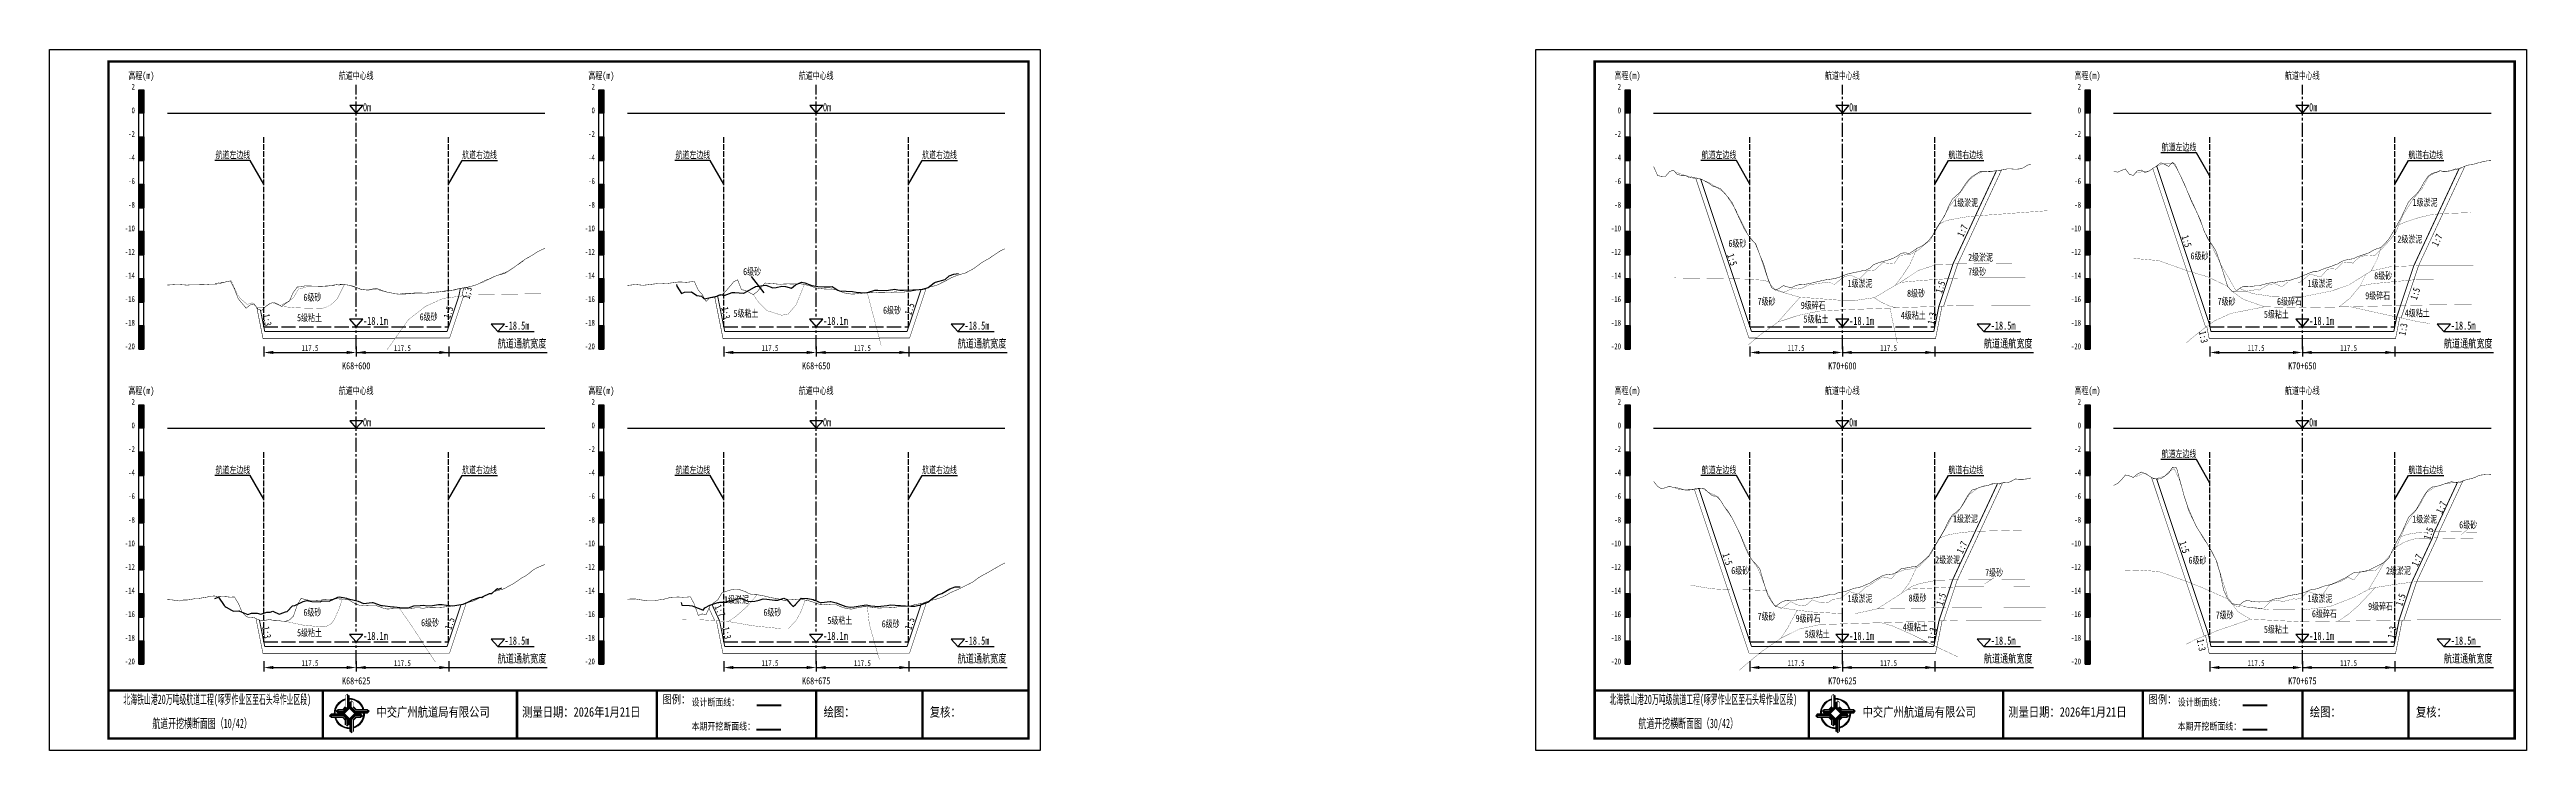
# Model space of a CAD drawing. Header units: millimetres. Extents: x 0 to 1680, y -8762 to 0.
# Drawn here: x 0 to 1050, y -5643 to -5346 of the extents above; entities that cross this region are included whole.
import ezdxf
from ezdxf.enums import TextEntityAlignment as Align

# ---------------------------------------------------------------- set-up
doc = ezdxf.new("R2010")
doc.units = ezdxf.units.MM
for name, pattern in [('ACAD_ISO02W100', [15, 12, -3]), ('ACAD_ISO05W100', [33, 24, -3, 0, -3, 0, -3]), ('CENTER2', [1.125, 0.75, -0.125, 0.125, -0.125])]:
    doc.linetypes.add(name, pattern=pattern)
for name, color, linetype in [('0-桩号', 1, 'Continuous'), ('0-航道左右边线标注', 8, 'Continuous'), ('1-疏浚底高', 7, 'Continuous'), ('1-通航宽度', 7, 'Continuous'), ('1-通航底高', 7, 'Continuous'), ('202601', 5, 'Continuous'), ('DMX', 20, 'Continuous'), ('L1', 7, 'Continuous'), ('图幅外框线', 145, 'Continuous'), ('地质分层', 6, 'Continuous'), ('坡比', 1, 'Continuous'), ('尺寸标注', 1, 'Continuous'), ('开挖线', 4, 'Continuous'), ('标尺', 7, 'Continuous'), ('超挖线', 3, 'Continuous'), ('辅助框', 7, 'Continuous'), ('通航底面线', 7, 'ACAD_ISO02W100')]:
    doc.layers.add(name, color=color, linetype=linetype)
doc.styles.get("Standard").update_dxf_attribs({"font": 'arial.ttf'})
doc.styles.add('仿宋', font='仿宋_GB2312.ttf', dxfattribs={"width": 0.8})
doc.styles.add('仿宋GB2312', font='仿宋_GB2312.ttf', dxfattribs={"width": 0.7, "height": 2.5})
doc.styles.add('仿宋体', font='仿宋_GB2312.ttf', dxfattribs={"width": 0.8})
doc.dimstyles.new('2000', dxfattribs={"dimtxt": 3, "dimasz": 2.5, "dimexe": 1.25, "dimexo": 0.625, "dimtad": 1, "dimlfac": 2, "dimdsep": 46, "dimtxsty": 'Standard', "dimcen": 2.5, "dimadec": 0, "dimazin": 0, "dimtfac": 1, "dimtmove": 0, "dimatfit": 3, "dimfxl": 0, "dimarcsym": 0})

msp = doc.modelspace()

# ---------------------------------------------------------------- texts
at = {"layer": '0-桩号', "style": '仿宋', "width": 0.8}
for s, p in [('K70+600', (760, -5480.0289)), ('K70+650', (955, -5480.0289)), ('K70+625', (760, -5613.5289)), ('K70+675', (955, -5613.5289))]:
    msp.add_text(s, height=3, dxfattribs=at).set_placement(p, align=Align.MIDDLE)
at = {"layer": '0-航道左右边线标注', "style": '仿宋', "width": 0.7}
for p in [(910.0598, -5389.7131), (85.0598, -5393), (280.0598, -5393), (715.0598, -5393), (85.0598, -5526.5), (280.0598, -5526.5), (715.0598, -5526.5), (910.0598, -5519.6818)]:
    msp.add_text('航道左边线', height=3, dxfattribs=at).set_placement(p, align=Align.BOTTOM_RIGHT)
for p in [(174.9402, -5393), (369.9402, -5393), (804.9402, -5393), (999.9402, -5393), (174.9402, -5526.5), (369.9402, -5526.5), (804.9402, -5526.5), (999.9402, -5526.5)]:
    msp.add_text('航道右边线', height=3, dxfattribs=at).set_placement(p, align=Align.BOTTOM_LEFT)
at = {"layer": '1-通航宽度', "style": '仿宋', "width": 0.7}
for p in [(190, -5473.35), (385, -5473.35), (820, -5473.35), (1015, -5473.35), (190, -5606.85), (385, -5606.85), (820, -5606.85), (1015, -5606.85)]:
    msp.add_text('航道通航宽度', height=3.5, dxfattribs=at).set_placement(p, align=Align.BOTTOM_LEFT)
at = {"layer": 'L1', "style": '仿宋', "width": 0.7}
for p in [(130, -5357.0289), (325, -5357.0289), (760, -5357.0289), (955, -5357.0289), (130, -5490.5289), (325, -5490.5289), (760, -5490.5289), (955, -5490.5289)]:
    msp.add_text('航道中心线', height=3, dxfattribs=at).set_placement(p, align=Align.MIDDLE_CENTER)
for p in [(132.8561, -5372.1797), (327.8561, -5372.1797), (762.8561, -5372.1797), (957.8561, -5372.1797), (132.8561, -5505.6797), (327.8561, -5505.6797), (762.8561, -5505.6797), (957.8561, -5505.6797)]:
    msp.add_text('0m ', height=3.5, dxfattribs=at).set_placement(p)
at = {"layer": '地质分层', "linetype": 'Continuous', "width": 0.7}
for s, style, p in [('1级淤泥', '仿宋体', (812.2582, -5410.9195)), ('1级淤泥', '仿宋体', (1007.0214, -5410.7387)), ('6级砂', '仿宋GB2312', (715.5053, -5428.1257)), ('2级淤泥', '仿宋体', (1000.5486, -5426.3374)), ('6级砂', '仿宋GB2312', (297.8129, -5440.0771)), ('7级砂', '仿宋GB2312', (817.1042, -5440.1085)), ('2级淤泥', '仿宋体', (818.5861, -5434.0166)), ('6级砂', '仿宋GB2312', (911.4045, -5433.4339)), ('6级砂', '仿宋GB2312', (111.4108, -5450.9536)), ('1级淤泥', '仿宋体', (767.5027, -5445.0994)), ('8级砂', '仿宋GB2312', (791.2212, -5449.252)), ('1级淤泥', '仿宋体', (962.5027, -5445.0994)), ('9级碎石', '仿宋GB2312', (986.9083, -5450.2987)), ('8级砂', '仿宋GB2312', (989.2472, -5441.8437)), ('5级粘土', '仿宋GB2312', (110.1918, -5459.6176)), ('6级砂', '仿宋GB2312', (160.6847, -5459.2594)), ('5级粘土', '仿宋GB2312', (295.201, -5457.7934)), ('6级砂', '仿宋GB2312', (357.1307, -5456.4306)), ('7级砂', '仿宋GB2312', (727.8536, -5452.7115)), ('9级碎石', '仿宋GB2312', (747.624, -5454.3724)), ('5级粘土', '仿宋体', (748.8046, -5460.1935)), ('4级粘土', '仿宋GB2312', (790.0362, -5458.6374)), ('7级砂', '仿宋GB2312', (922.8536, -5452.7115)), ('5级粘土', '仿宋体', (943.9878, -5458.1852)), ('6级碎石', '仿宋GB2312', (949.5219, -5452.7355)), ('4级粘土', '仿宋GB2312', (1003.6801, -5457.6274)), ('1级淤泥', '仿宋体', (812.1818, -5544.8516)), ('1级淤泥', '仿宋体', (1006.8328, -5544.9967)), ('6级砂', '仿宋GB2312', (1025.2741, -5547.3904)), ('6级砂', '仿宋GB2312', (716.6989, -5566.7634)), ('2级淤泥', '仿宋体', (804.6207, -5562.221)), ('6级砂', '仿宋GB2312', (910.5527, -5562.3962)), ('2级淤泥', '仿宋体', (995.7186, -5566.82)), ('7级砂', '仿宋GB2312', (824.3152, -5567.6384)), ('6级砂', '仿宋GB2312', (111.4108, -5584.4536)), ('1级淤泥', '仿宋GB2312', (291.1748, -5579.0737)), ('6级砂', '仿宋GB2312', (306.4108, -5584.4536)), ('5级粘土', '仿宋GB2312', (334.9935, -5587.9173)), ('7级砂', '仿宋GB2312', (727.8536, -5586.2115)), ('9级碎石', '仿宋GB2312', (745.4574, -5587.0598)), ('1级淤泥', '仿宋体', (767.5027, -5578.5994)), ('8级砂', '仿宋GB2312', (791.896, -5578.3891)), ('7级砂', '仿宋GB2312', (922.0752, -5585.5937)), ('1级淤泥', '仿宋体', (962.5027, -5578.5994)), ('6级碎石', '仿宋GB2312', (964.3299, -5585.0564)), ('9级碎石', '仿宋GB2312', (988.14, -5581.9502)), ('5级粘土', '仿宋GB2312', (110.1918, -5593.1176)), ('6级砂', '仿宋GB2312', (161.2977, -5588.8614)), ('6级砂', '仿宋GB2312', (356.562, -5589.351)), ('5级粘土', '仿宋体', (749.3251, -5593.7099)), ('4级粘土', '仿宋GB2312', (790.9033, -5590.7217)), ('5级粘土', '仿宋体', (943.9878, -5591.6852))]:
    msp.add_text(s, height=3, dxfattribs=dict(at, style=style)).set_placement(p, align=Align.MIDDLE_CENTER)
at = {"layer": '坡比', "style": '仿宋体'}
for s, rotation, width, p in [('1:7', 65, 0.8, (810.9327, -5422.7618)), ('1:5', 288, 0.8, (905.9592, -5427.1847)), ('1:7', 65, 0.8, (1012.1317, -5426.7437)), ('1:5', 288, 0.8, (713.2707, -5435.0049)), ('1:3', 79, 0.7, (177.1337, -5449.1319)), ('1:5', 72, 0.8, (801.5721, -5446.6382)), ('1:5', 72, 0.8, (1002.8583, -5449.4433)), ('1:3', 281, 0.7, (92.279, -5460.5305)), ('1:5', 72, 0.7, (169.0865, -5457.4159)), ('1:3', 281, 0.7, (286.6873, -5457.572)), ('1:5', 72, 0.7, (364.5909, -5455.9026)), ('1:3', 79, 0.8, (797.9634, -5459.8482)), ('1:3', 281, 0.8, (913.0785, -5467.7513)), ('1:3', 79, 0.8, (997.6969, -5464.5668)), ('1:7', 65, 0.8, (1013.9071, -5539.9873)), ('1:7', 65, 0.8, (810.6938, -5556.9311)), ('1:5', 288, 0.8, (904.9881, -5556.8262)), ('1:5', 72, 0.8, (1008.5192, -5551.0379)), ('1:5', 288, 0.8, (711.3325, -5561.8961)), ('1:7', 65, 0.8, (1003.5722, -5562.397)), ('1:7', 295, 0.7, (284.2248, -5583.7543)), ('1:5', 72, 0.8, (801.883, -5578.9009)), ('1:5', 72, 0.8, (996.6638, -5579.1396)), ('1:3', 281, 0.7, (92.0673, -5592.9717)), ('1:5', 72, 0.7, (169.6536, -5589.2145)), ('1:3', 281, 0.7, (287.1074, -5593.1721)), ('1:5', 72, 0.7, (364.6445, -5589.2419)), ('1:3', 79, 0.8, (798.1246, -5593.4425)), ('1:3', 281, 0.8, (912.2039, -5598.3015)), ('1:3', 79, 0.8, (993.0187, -5592.8737))]:
    msp.add_text(s, height=3, rotation=rotation, dxfattribs=dict(at, width=width)).set_placement(p, align=Align.MIDDLE)
at = {"layer": '辅助框', "color": 7, "style": '仿宋GB2312'}
for s, width, p in [('北海铁山港20万吨级航道工程(啄罗作业区至石头埠作业区段)', 0.52, (71.0923, -5621.3413)), ('北海铁山港20万吨级航道工程(啄罗作业区至石头埠作业区段)', 0.52, (701.0923, -5621.3413)), ('         航道开挖横断面图（10/42）', 0.6, (56.9466, -5631.5285)), ('         航道开挖横断面图（30/42）', 0.6, (686.9466, -5631.5285))]:
    msp.add_text(s, height=4, dxfattribs=dict(at, width=width)).set_placement(p, align=Align.MIDDLE_CENTER)
at = {"layer": '辅助框', "lineweight": 0, "char_height": 4, "width": 115.886347, "attachment_point": 1}
for s, insert in [('{\\fKaiTi|b0|i0|c134|p49;\\W0.8;中交广州航道局有限公司}', (138.5829, -5624.682)), ('{\\fKaiTi|b0|i0|c134|p49;\\W0.8;测量日期：2026年1月21日}', (200.3284, -5624.682)), ('{\\fKaiTi|b0|i0|c134|p49;\\W0.8;绘图：}', (328.1551, -5624.682)), ('{\\fKaiTi|b0|i0|c134|p49;\\W0.8;复核：}', (373.1551, -5624.682)), ('{\\fKaiTi|b0|i0|c134|p49;\\W0.8;中交广州航道局有限公司}', (768.5829, -5624.682)), ('{\\fKaiTi|b0|i0|c134|p49;\\W0.8;测量日期：2026年1月21日}', (830.3284, -5624.682)), ('{\\fKaiTi|b0|i0|c134|p49;\\W0.8;绘图：}', (958.1551, -5624.682)), ('{\\fKaiTi|b0|i0|c134|p49;\\W0.8;复核：}', (1003.1551, -5624.682))]:
    msp.add_mtext(s, dxfattribs=dict(at, insert=insert))
at = {"layer": '辅助框', "char_height": 3.5, "width": 20.652058, "attachment_point": 1, "style": '仿宋'}
for insert in [(259.8269, -5619.632), (889.8269, -5619.632)]:
    msp.add_mtext('{\\C3;图例：}', dxfattribs=dict(at, insert=insert))
at = {"layer": '辅助框', "color": 7, "lineweight": 50, "char_height": 3, "width": 26.24717, "attachment_point": 1, "style": '仿宋'}
for insert in [(272.1654, -5621.0513), (902.1654, -5621.0513)]:
    msp.add_mtext('设计断面线：', dxfattribs=dict(at, insert=insert))
at = {"layer": '辅助框', "color": 1, "char_height": 3, "width": 26.24717, "attachment_point": 1, "style": '仿宋'}
for insert in [(272.1654, -5631.2604), (902.1654, -5631.2604)]:
    msp.add_mtext('本期开挖断面线：', dxfattribs=dict(at, insert=insert))

# ---------------------------------------------------------------- blocks, each defined once
blk = doc.blocks.new('标尺')
at = {"layer": '标尺', "linetype": 'Continuous'}
for points in [[(-2.11667, 100), (0, 100), (0, 90), (-2.11667, 90)], [(-2.11667, 80), (0, 80), (0, 70), (-2.11667, 70)], [(-2.11667, 60), (0, 60), (0, 50), (-2.11667, 50)], [(-2.11667, 40), (0, 40), (0, 30), (-2.11667, 30)], [(-2.11667, 20), (0, 20), (0, 10), (-2.11667, 10)], [(-2.11667, 0), (0, 0), (0, -10), (-2.11667, -10)]]:
    blk.add_hatch(color=256, dxfattribs=at).paths.add_polyline_path(points)
for p, q in [((-2.11667, -10), (-2.11667, 100)), ((0, -10), (0, 100)), ((-2.11667, 80), (0, 80)), ((-2.11667, 70), (0, 70)), ((-2.11667, 60), (0, 60)), ((-2.11667, 50), (0, 50)), ((-2.11667, 40), (0, 40)), ((-2.11667, 30), (0, 30)), ((-2.11667, 20), (0, 20)), ((-2.11667, 10), (0, 10)), ((-2.11667, 0), (0, 0)), ((-2.11667, -10), (0, -10))]:
    blk.add_line(p, q, dxfattribs=at)
at = {"layer": '标尺'}
for points in [[(-2.11667, 100), (0, 100), (0, 90), (-2.11667, 90)], [(-2.11667, 100), (0, 100), (0, 90), (-2.11667, 90)], [(-2.11667, 80), (0, 80), (0, 70), (-2.11667, 70)], [(-2.11667, 80), (0, 80), (0, 70), (-2.11667, 70)], [(-2.11667, 60), (0, 60), (0, 50), (-2.11667, 50)], [(-2.11667, 60), (0, 60), (0, 50), (-2.11667, 50)], [(-2.11667, 40), (0, 40), (0, 30), (-2.11667, 30)], [(-2.11667, 40), (0, 40), (0, 30), (-2.11667, 30)], [(-2.11667, 20), (0, 20), (0, 10), (-2.11667, 10)], [(-2.11667, 20), (0, 20), (0, 10), (-2.11667, 10)], [(-2.11667, 0), (0, 0), (0, -10), (-2.11667, -10)], [(-2.11667, 0), (0, 0), (0, -10), (-2.11667, -10)]]:
    blk.add_lwpolyline(points, close=True, dxfattribs=at)
at = {"layer": '标尺', "style": '仿宋GB2312', "width": 0.7}
blk.add_text('高程(m)', height=3, dxfattribs=at).set_placement((-1.05833, 106), align=Align.MIDDLE_CENTER)
for s, p in [('2', (-3.81667, 100)), ('0', (-3.81667, 90)), ('-2', (-3.81667, 80)), ('-4', (-3.81667, 70)), ('-6', (-3.81667, 60)), ('-10', (-3.81667, 40)), ('-8', (-3.81667, 50)), ('-12', (-3.81667, 30)), ('-14', (-3.81667, 20)), ('-16', (-3.81667, 10)), ('-18', (-3.81667, 0)), ('-20', (-3.81667, -10))]:
    blk.add_text(s, height=2.5, dxfattribs=at).set_placement(p, align=Align.RIGHT)
blk = doc.blocks.new('*D209')
at = {"layer": 'Defpoints', "color": 0, "ltscale": 0.5}
for p in [(90.8, -5463.5), (130, -5463.5), (130, -5474.4)]:
    blk.add_point(p, dxfattribs=at)
at = {"layer": '尺寸标注', "color": 0, "lineweight": -2, "ltscale": 0.5}
for p, q in [((90.8, -5471.8), (90.8, -5476)), ((94.8, -5474.4), (126, -5474.4)), ((130, -5471.8), (130, -5476))]:
    blk.add_line(p, q, dxfattribs=at)
at = {"layer": '尺寸标注', "color": 0, "ltscale": 0.5}
for points in [[(94.8, -5473.7), (94.8, -5475), (90.8, -5474.4)], [(126, -5473.7), (126, -5475), (130, -5474.4)]]:
    blk.add_solid(points, dxfattribs=at)
at = {"layer": '尺寸标注', "color": 0, "ltscale": 0.5, "insert": (110.4, -5472.5), "char_height": 2.5, "attachment_point": 5, "style": '仿宋GB2312'}
blk.add_mtext('117.5', dxfattribs=at)
blk = doc.blocks.new('*D210')
at = {"layer": 'Defpoints', "color": 0, "ltscale": 0.5}
for p in [(90.8, -5597), (130, -5597), (130, -5607.9)]:
    blk.add_point(p, dxfattribs=at)
at = {"layer": '尺寸标注', "color": 0, "lineweight": -2, "ltscale": 0.5}
for p, q in [((90.8, -5605.2), (90.8, -5609.5)), ((130, -5605.2), (130, -5609.5)), ((94.8, -5607.9), (126, -5607.9))]:
    blk.add_line(p, q, dxfattribs=at)
at = {"layer": '尺寸标注', "color": 0, "ltscale": 0.5}
for points in [[(94.8, -5607.2), (94.8, -5608.5), (90.8, -5607.9)], [(126, -5607.2), (126, -5608.5), (130, -5607.9)]]:
    blk.add_solid(points, dxfattribs=at)
at = {"layer": '尺寸标注', "color": 0, "ltscale": 0.5, "insert": (110.4, -5606), "char_height": 2.5, "attachment_point": 5, "style": '仿宋GB2312'}
blk.add_mtext('117.5', dxfattribs=at)
blk = doc.blocks.new('*D211')
at = {"layer": 'Defpoints', "color": 0, "ltscale": 0.5}
for p in [(285.8, -5463.5), (325, -5463.5), (325, -5474.4)]:
    blk.add_point(p, dxfattribs=at)
at = {"layer": '尺寸标注', "color": 0, "lineweight": -2, "ltscale": 0.5}
for p, q in [((285.8, -5471.8), (285.8, -5476)), ((289.8, -5474.4), (321, -5474.4)), ((325, -5471.8), (325, -5476))]:
    blk.add_line(p, q, dxfattribs=at)
at = {"layer": '尺寸标注', "color": 0, "ltscale": 0.5}
for points in [[(289.8, -5473.7), (289.8, -5475), (285.8, -5474.4)], [(321, -5473.7), (321, -5475), (325, -5474.4)]]:
    blk.add_solid(points, dxfattribs=at)
at = {"layer": '尺寸标注', "color": 0, "ltscale": 0.5, "insert": (305.4, -5472.5), "char_height": 2.5, "attachment_point": 5, "style": '仿宋GB2312'}
blk.add_mtext('117.5', dxfattribs=at)
blk = doc.blocks.new('*D212')
at = {"layer": 'Defpoints', "color": 0, "ltscale": 0.5}
for p in [(285.8, -5597), (325, -5597), (325, -5607.9)]:
    blk.add_point(p, dxfattribs=at)
at = {"layer": '尺寸标注', "color": 0, "lineweight": -2, "ltscale": 0.5}
for p, q in [((285.8, -5605.2), (285.8, -5609.5)), ((325, -5605.2), (325, -5609.5)), ((289.8, -5607.9), (321, -5607.9))]:
    blk.add_line(p, q, dxfattribs=at)
at = {"layer": '尺寸标注', "color": 0, "ltscale": 0.5}
for points in [[(289.8, -5607.2), (289.8, -5608.5), (285.8, -5607.9)], [(321, -5607.2), (321, -5608.5), (325, -5607.9)]]:
    blk.add_solid(points, dxfattribs=at)
at = {"layer": '尺寸标注', "color": 0, "ltscale": 0.5, "insert": (305.4, -5606), "char_height": 2.5, "attachment_point": 5, "style": '仿宋GB2312'}
blk.add_mtext('117.5', dxfattribs=at)
blk = doc.blocks.new('*D150')
at = {"layer": 'Defpoints', "color": 0, "ltscale": 0.5}
for p in [(130, -5463.5), (169.2, -5463.5), (169.2, -5474.4)]:
    blk.add_point(p, dxfattribs=at)
at = {"layer": '尺寸标注', "color": 0, "lineweight": -2, "ltscale": 0.5}
for p, q in [((130, -5471.8), (130, -5476)), ((134, -5474.4), (165.2, -5474.4)), ((169.2, -5471.8), (169.2, -5476))]:
    blk.add_line(p, q, dxfattribs=at)
at = {"layer": '尺寸标注', "color": 0, "ltscale": 0.5}
for points in [[(134, -5473.7), (134, -5475), (130, -5474.4)], [(165.2, -5473.7), (165.2, -5475), (169.2, -5474.4)]]:
    blk.add_solid(points, dxfattribs=at)
at = {"layer": '尺寸标注', "color": 0, "ltscale": 0.5, "insert": (149.6, -5472.5), "char_height": 2.5, "attachment_point": 5, "style": '仿宋GB2312'}
blk.add_mtext('117.5', dxfattribs=at)
blk = doc.blocks.new('*D151')
at = {"layer": 'Defpoints', "color": 0, "ltscale": 0.5}
for p in [(130, -5597), (169.2, -5597), (169.2, -5607.9)]:
    blk.add_point(p, dxfattribs=at)
at = {"layer": '尺寸标注', "color": 0, "lineweight": -2, "ltscale": 0.5}
for p, q in [((130, -5605.2), (130, -5609.5)), ((169.2, -5605.2), (169.2, -5609.5)), ((134, -5607.9), (165.2, -5607.9))]:
    blk.add_line(p, q, dxfattribs=at)
at = {"layer": '尺寸标注', "color": 0, "ltscale": 0.5}
for points in [[(134, -5607.2), (134, -5608.5), (130, -5607.9)], [(165.2, -5607.2), (165.2, -5608.5), (169.2, -5607.9)]]:
    blk.add_solid(points, dxfattribs=at)
at = {"layer": '尺寸标注', "color": 0, "ltscale": 0.5, "insert": (149.6, -5606), "char_height": 2.5, "attachment_point": 5, "style": '仿宋GB2312'}
blk.add_mtext('117.5', dxfattribs=at)
blk = doc.blocks.new('*D152')
at = {"layer": 'Defpoints', "color": 0, "ltscale": 0.5}
for p in [(325, -5463.5), (364.2, -5463.5), (364.2, -5474.4)]:
    blk.add_point(p, dxfattribs=at)
at = {"layer": '尺寸标注', "color": 0, "lineweight": -2, "ltscale": 0.5}
for p, q in [((325, -5471.8), (325, -5476)), ((329, -5474.4), (360.2, -5474.4)), ((364.2, -5471.8), (364.2, -5476))]:
    blk.add_line(p, q, dxfattribs=at)
at = {"layer": '尺寸标注', "color": 0, "ltscale": 0.5}
for points in [[(329, -5473.7), (329, -5475), (325, -5474.4)], [(360.2, -5473.7), (360.2, -5475), (364.2, -5474.4)]]:
    blk.add_solid(points, dxfattribs=at)
at = {"layer": '尺寸标注', "color": 0, "ltscale": 0.5, "insert": (344.6, -5472.5), "char_height": 2.5, "attachment_point": 5, "style": '仿宋GB2312'}
blk.add_mtext('117.5', dxfattribs=at)
blk = doc.blocks.new('*D153')
at = {"layer": 'Defpoints', "color": 0, "ltscale": 0.5}
for p in [(325, -5597), (364.2, -5597), (364.2, -5607.9)]:
    blk.add_point(p, dxfattribs=at)
at = {"layer": '尺寸标注', "color": 0, "lineweight": -2, "ltscale": 0.5}
for p, q in [((325, -5605.2), (325, -5609.5)), ((364.2, -5605.2), (364.2, -5609.5)), ((329, -5607.9), (360.2, -5607.9))]:
    blk.add_line(p, q, dxfattribs=at)
at = {"layer": '尺寸标注', "color": 0, "ltscale": 0.5}
for points in [[(329, -5607.2), (329, -5608.5), (325, -5607.9)], [(360.2, -5607.2), (360.2, -5608.5), (364.2, -5607.9)]]:
    blk.add_solid(points, dxfattribs=at)
at = {"layer": '尺寸标注', "color": 0, "ltscale": 0.5, "insert": (344.6, -5606), "char_height": 2.5, "attachment_point": 5, "style": '仿宋GB2312'}
blk.add_mtext('117.5', dxfattribs=at)
blk = doc.blocks.new('通航底高')
at = {"layer": '1-通航底高'}
for p, q in [((-2.8, 3.2), (0, 0)), ((2.8, 3.2), (-2.8, 3.2)), ((0, 0), (2.8, 3.2))]:
    blk.add_line(p, q, dxfattribs=at)
at = {"layer": '1-通航底高', "style": '仿宋', "width": 0.7}
blk.add_attdef('通航底高', (2.9, 0.8), '', height=3.5, dxfattribs=at)
blk = doc.blocks.new('疏浚底高')
at = {"layer": '1-疏浚底高'}
for p, q in [((-2.8, 3.2), (0, 0)), ((2.8, 3.2), (-2.8, 3.2)), ((0, 0), (2.8, 3.2)), ((0, 0), (15.5, 0))]:
    blk.add_line(p, q, dxfattribs=at)
at = {"layer": '1-疏浚底高', "style": '仿宋', "width": 0.7}
blk.add_attdef('疏浚底高', (2.9, 0.8), '', height=3.5, dxfattribs=at)
blk = doc.blocks.new('*D252')
at = {"layer": 'Defpoints', "color": 0}
for p in [(720.8, -5463.5), (760, -5463.5), (760, -5474.4)]:
    blk.add_point(p, dxfattribs=at)
at = {"layer": '尺寸标注', "color": 0, "lineweight": -2, "ltscale": 0.5}
for p, q in [((720.8, -5471.8), (720.8, -5476)), ((724.8, -5474.4), (756, -5474.4)), ((760, -5471.8), (760, -5476))]:
    blk.add_line(p, q, dxfattribs=at)
at = {"layer": '尺寸标注', "color": 0}
for points in [[(724.8, -5473.7), (724.8, -5475), (720.8, -5474.4)], [(756, -5475), (756, -5473.7), (760, -5474.4)]]:
    blk.add_solid(points, dxfattribs=at)
at = {"layer": '尺寸标注', "color": 0, "insert": (740.4, -5472.5), "char_height": 2.5, "attachment_point": 5, "style": '仿宋GB2312'}
blk.add_mtext('117.5', dxfattribs=at)
blk = doc.blocks.new('*D253')
at = {"layer": 'Defpoints', "color": 0}
for p in [(720.8, -5597), (760, -5597), (760, -5607.9)]:
    blk.add_point(p, dxfattribs=at)
at = {"layer": '尺寸标注', "color": 0, "lineweight": -2, "ltscale": 0.5}
for p, q in [((720.8, -5605.2), (720.8, -5609.5)), ((760, -5605.2), (760, -5609.5)), ((724.8, -5607.9), (756, -5607.9))]:
    blk.add_line(p, q, dxfattribs=at)
at = {"layer": '尺寸标注', "color": 0}
for points in [[(724.8, -5607.2), (724.8, -5608.5), (720.8, -5607.9)], [(756, -5608.5), (756, -5607.2), (760, -5607.9)]]:
    blk.add_solid(points, dxfattribs=at)
at = {"layer": '尺寸标注', "color": 0, "insert": (740.4, -5606), "char_height": 2.5, "attachment_point": 5, "style": '仿宋GB2312'}
blk.add_mtext('117.5', dxfattribs=at)
blk = doc.blocks.new('*D254')
at = {"layer": 'Defpoints', "color": 0}
for p in [(915.8, -5463.5), (955, -5463.5), (955, -5474.4)]:
    blk.add_point(p, dxfattribs=at)
at = {"layer": '尺寸标注', "color": 0, "lineweight": -2, "ltscale": 0.5}
for p, q in [((915.8, -5471.8), (915.8, -5476)), ((919.8, -5474.4), (951, -5474.4)), ((955, -5471.8), (955, -5476))]:
    blk.add_line(p, q, dxfattribs=at)
at = {"layer": '尺寸标注', "color": 0}
for points in [[(919.8, -5473.7), (919.8, -5475), (915.8, -5474.4)], [(951, -5475), (951, -5473.7), (955, -5474.4)]]:
    blk.add_solid(points, dxfattribs=at)
at = {"layer": '尺寸标注', "color": 0, "insert": (935.4, -5472.5), "char_height": 2.5, "attachment_point": 5, "style": '仿宋GB2312'}
blk.add_mtext('117.5', dxfattribs=at)
blk = doc.blocks.new('*D255')
at = {"layer": 'Defpoints', "color": 0}
for p in [(915.8, -5597), (955, -5597), (955, -5607.9)]:
    blk.add_point(p, dxfattribs=at)
at = {"layer": '尺寸标注', "color": 0, "lineweight": -2, "ltscale": 0.5}
for p, q in [((915.8, -5605.2), (915.8, -5609.5)), ((955, -5605.2), (955, -5609.5)), ((919.8, -5607.9), (951, -5607.9))]:
    blk.add_line(p, q, dxfattribs=at)
at = {"layer": '尺寸标注', "color": 0}
for points in [[(919.8, -5607.2), (919.8, -5608.5), (915.8, -5607.9)], [(951, -5608.5), (951, -5607.2), (955, -5607.9)]]:
    blk.add_solid(points, dxfattribs=at)
at = {"layer": '尺寸标注', "color": 0, "insert": (935.4, -5606), "char_height": 2.5, "attachment_point": 5, "style": '仿宋GB2312'}
blk.add_mtext('117.5', dxfattribs=at)
blk = doc.blocks.new('*D309')
at = {"layer": 'Defpoints', "color": 0}
for p in [(760, -5463.5), (799.2, -5463.5), (799.2, -5474.4)]:
    blk.add_point(p, dxfattribs=at)
at = {"layer": '尺寸标注', "color": 0, "lineweight": -2, "ltscale": 0.5}
for p, q in [((760, -5471.8), (760, -5476)), ((764, -5474.4), (795.2, -5474.4)), ((799.2, -5471.8), (799.2, -5476))]:
    blk.add_line(p, q, dxfattribs=at)
at = {"layer": '尺寸标注', "color": 0}
for points in [[(764, -5473.7), (764, -5475), (760, -5474.4)], [(795.2, -5475), (795.2, -5473.7), (799.2, -5474.4)]]:
    blk.add_solid(points, dxfattribs=at)
at = {"layer": '尺寸标注', "color": 0, "insert": (779.6, -5472.5), "char_height": 2.5, "attachment_point": 5, "style": '仿宋GB2312'}
blk.add_mtext('117.5', dxfattribs=at)
blk = doc.blocks.new('*D310')
at = {"layer": 'Defpoints', "color": 0}
for p in [(760, -5597), (799.2, -5597), (799.2, -5607.9)]:
    blk.add_point(p, dxfattribs=at)
at = {"layer": '尺寸标注', "color": 0, "lineweight": -2, "ltscale": 0.5}
for p, q in [((760, -5605.2), (760, -5609.5)), ((799.2, -5605.2), (799.2, -5609.5)), ((764, -5607.9), (795.2, -5607.9))]:
    blk.add_line(p, q, dxfattribs=at)
at = {"layer": '尺寸标注', "color": 0}
for points in [[(764, -5607.2), (764, -5608.5), (760, -5607.9)], [(795.2, -5608.5), (795.2, -5607.2), (799.2, -5607.9)]]:
    blk.add_solid(points, dxfattribs=at)
at = {"layer": '尺寸标注', "color": 0, "insert": (779.6, -5606), "char_height": 2.5, "attachment_point": 5, "style": '仿宋GB2312'}
blk.add_mtext('117.5', dxfattribs=at)
blk = doc.blocks.new('*D311')
at = {"layer": 'Defpoints', "color": 0}
for p in [(955, -5463.5), (994.2, -5463.5), (994.2, -5474.4)]:
    blk.add_point(p, dxfattribs=at)
at = {"layer": '尺寸标注', "color": 0, "lineweight": -2, "ltscale": 0.5}
for p, q in [((955, -5471.8), (955, -5476)), ((959, -5474.4), (990.2, -5474.4)), ((994.2, -5471.8), (994.2, -5476))]:
    blk.add_line(p, q, dxfattribs=at)
at = {"layer": '尺寸标注', "color": 0}
for points in [[(959, -5473.7), (959, -5475), (955, -5474.4)], [(990.2, -5475), (990.2, -5473.7), (994.2, -5474.4)]]:
    blk.add_solid(points, dxfattribs=at)
at = {"layer": '尺寸标注', "color": 0, "insert": (974.6, -5472.5), "char_height": 2.5, "attachment_point": 5, "style": '仿宋GB2312'}
blk.add_mtext('117.5', dxfattribs=at)
blk = doc.blocks.new('*D312')
at = {"layer": 'Defpoints', "color": 0}
for p in [(955, -5597), (994.2, -5597), (994.2, -5607.9)]:
    blk.add_point(p, dxfattribs=at)
at = {"layer": '尺寸标注', "color": 0, "lineweight": -2, "ltscale": 0.5}
for p, q in [((955, -5605.2), (955, -5609.5)), ((994.2, -5605.2), (994.2, -5609.5)), ((959, -5607.9), (990.2, -5607.9))]:
    blk.add_line(p, q, dxfattribs=at)
at = {"layer": '尺寸标注', "color": 0}
for points in [[(959, -5607.2), (959, -5608.5), (955, -5607.9)], [(990.2, -5608.5), (990.2, -5607.2), (994.2, -5607.9)]]:
    blk.add_solid(points, dxfattribs=at)
at = {"layer": '尺寸标注', "color": 0, "insert": (974.6, -5606), "char_height": 2.5, "attachment_point": 5, "style": '仿宋GB2312'}
blk.add_mtext('117.5', dxfattribs=at)

# ---------------------------------------------------------------- dimensions: what is measured, and where the dimension line sits
at = {"layer": '尺寸标注', "ltscale": 0.5}
for p1, p2, distance, picture, middle in [((720.8333, -5463.5), (760, -5463.5), -10.8527, '*D252', (740.4167, -5472.4563)), ((760, -5463.5), (799.1667, -5463.5), -10.8527, '*D309', (779.5833, -5472.4563)), ((915.8333, -5463.5), (955, -5463.5), -10.8525, '*D254', (935.4167, -5472.456)), ((955, -5463.5), (994.1667, -5463.5), -10.8524, '*D311', (974.5833, -5472.456)), ((720.8333, -5597), (760, -5597), -10.8527, '*D253', (740.4167, -5605.9563)), ((760, -5597), (799.1667, -5597), -10.8527, '*D310', (779.5833, -5605.9562)), ((915.8333, -5597), (955, -5597), -10.8524, '*D255', (935.4167, -5605.956)), ((955, -5597), (994.1667, -5597), -10.8524, '*D312', (974.5833, -5605.956))]:
    dim = msp.add_aligned_dim(p1=p1, p2=p2, distance=distance, dimstyle='2000', override={"dimtxt": 3.5, "dimasz": 4, "dimexe": 1.6, "dimexo": 8.25, "dimlfac": 3, "dimtxsty": '仿宋GB2312'}, dxfattribs=at)
    dim.commit()
    dim.dimension.update_dxf_attribs({"geometry": picture, "text_midpoint": middle})

# ---------------------------------------------------------------- hatches: boundary and pattern name
at = {"layer": '辅助框'}
h = msp.add_hatch(color=5, dxfattribs=at)
h.paths.add_polyline_path([(124.9783, -5627.4999), (119.4999, -5627.5018), (118.7223, -5628.281), (119.5311, -5629.0895), (124.2915, -5629.0879), (125.3673, -5630.164), (125.368, -5632.1107), (126.1636, -5632.9065), (126.9552, -5632.1108), (126.9543, -5629.4753)])
h.paths.add_polyline_path([(126.1456, -5629.864), (126.1465, -5632.5896), (125.5483, -5631.9891), (125.5477, -5630.0445), (124.3793, -5628.9082), (119.6199, -5628.9099), (119.022, -5628.3111), (124.5897, -5628.3092)], flags=16)
h = msp.add_hatch(color=5, dxfattribs=at)
edge = h.paths.add_edge_path()
edge.add_ellipse((127.1049, -5627.3494), major_axis=(-6.0171, 0), ratio=0.999999983, start_angle=-73.2117177, end_angle=1.4467621, ccw=False)
edge.add_line((125.367, -5621.5887), (125.367, -5621.1676))
edge.add_ellipse((127.1049, -5627.3494), major_axis=(-6.4215, 0), ratio=0.999999983, start_angle=-74.2971998, end_angle=1.3568951)
edge.add_line((120.6852, -5627.5014), (121.0897, -5627.5013))
edge = h.paths.add_edge_path()
edge.add_ellipse((127.1049, -5627.3494), major_axis=(-6.0171, 0), ratio=0.999999983, start_angle=196.7802888, end_angle=271.4309187, ccw=False)
edge.add_line((132.8658, -5625.6122), (133.2869, -5625.6122))
edge.add_ellipse((127.1049, -5627.3494), major_axis=(-6.4215, 0), ratio=0.999999983, start_angle=195.6953324, end_angle=271.3407922)
edge.add_line((126.9546, -5620.9297), (126.9546, -5621.3342))
edge = h.paths.add_edge_path()
edge.add_ellipse((127.1049, -5627.3494), major_axis=(-6.4215, 0), ratio=0.999999983, start_angle=105.7065267, end_angle=181.333632)
edge.add_line((133.5246, -5627.1999), (133.1201, -5627.1999))
edge.add_ellipse((127.1049, -5627.3494), major_axis=(-6.0171, 0), ratio=0.999999983, start_angle=106.7923276, end_angle=181.4233031, ccw=False)
edge.add_line((128.8433, -5633.1099), (128.8433, -5633.531))
edge = h.paths.add_edge_path()
edge.add_ellipse((127.1049, -5627.3494), major_axis=(6.0171, 0), ratio=0.999999983, start_angle=196.8039056, end_angle=271.4347581, ccw=False)
edge.add_line((121.3448, -5629.0889), (120.9236, -5629.089))
edge.add_ellipse((127.1049, -5627.3494), major_axis=(6.4215, 0), ratio=0.999999983, start_angle=195.7186902, end_angle=271.3444001)
edge.add_line((127.2556, -5633.769), (127.2556, -5633.3646))
h = msp.add_hatch(color=5, dxfattribs=at)
h.paths.add_polyline_path([(129.2304, -5627.1999), (134.7087, -5627.1999), (135.4866, -5626.421), (134.6781, -5625.6122), (129.9177, -5625.6122), (128.8422, -5624.5357), (128.8422, -5622.5891), (128.0469, -5621.7929), (127.2551, -5622.5883), (127.2551, -5625.2239)])
h.paths.add_polyline_path([(128.0639, -5624.8354), (128.0639, -5622.1098), (128.6619, -5622.7105), (128.6619, -5624.6552), (129.8298, -5625.7918), (134.5892, -5625.7918), (135.1869, -5626.3908), (129.6192, -5626.3908)], flags=16)
h = msp.add_hatch(color=5, dxfattribs=at)
h.paths.add_polyline_path([(129.2316, -5627.4991), (127.2556, -5629.4744), (127.2556, -5634.9528), (128.0345, -5635.7307), (128.8433, -5634.9221), (128.8433, -5630.1617), (129.9198, -5629.0863), (131.8664, -5629.0863), (132.6625, -5628.2909), (131.8671, -5627.4991)])
h.paths.add_polyline_path([(129.62, -5628.3079), (132.3456, -5628.3079), (131.7449, -5628.9059), (129.8003, -5628.9059), (128.6636, -5630.0738), (128.6636, -5634.8333), (128.0647, -5635.431), (128.0647, -5629.8633)], flags=16)
h = msp.add_hatch(color=5, dxfattribs=at)
h.paths.add_polyline_path([(754.9783, -5627.4999), (749.4999, -5627.5018), (748.7223, -5628.281), (749.5311, -5629.0895), (754.2915, -5629.0879), (755.3673, -5630.164), (755.368, -5632.1107), (756.1636, -5632.9065), (756.9552, -5632.1108), (756.9543, -5629.4753)])
h.paths.add_polyline_path([(756.1456, -5629.864), (756.1465, -5632.5896), (755.5483, -5631.9891), (755.5477, -5630.0445), (754.3793, -5628.9082), (749.6199, -5628.9099), (749.022, -5628.3111), (754.5897, -5628.3092)], flags=16)
h = msp.add_hatch(color=5, dxfattribs=at)
edge = h.paths.add_edge_path()
edge.add_ellipse((757.1049, -5627.3494), major_axis=(-6.0171, 0), ratio=0.999999983, start_angle=-73.2117177, end_angle=1.4467621, ccw=False)
edge.add_line((755.367, -5621.5887), (755.367, -5621.1676))
edge.add_ellipse((757.1049, -5627.3494), major_axis=(-6.4215, 0), ratio=0.999999983, start_angle=-74.2971998, end_angle=1.3568951)
edge.add_line((750.6852, -5627.5014), (751.0897, -5627.5013))
edge = h.paths.add_edge_path()
edge.add_ellipse((757.1049, -5627.3494), major_axis=(-6.0171, 0), ratio=0.999999983, start_angle=196.7802888, end_angle=271.4309187, ccw=False)
edge.add_line((762.8658, -5625.6122), (763.2869, -5625.6122))
edge.add_ellipse((757.1049, -5627.3494), major_axis=(-6.4215, 0), ratio=0.999999983, start_angle=195.6953324, end_angle=271.3407922)
edge.add_line((756.9546, -5620.9297), (756.9546, -5621.3342))
edge = h.paths.add_edge_path()
edge.add_ellipse((757.1049, -5627.3494), major_axis=(-6.4215, 0), ratio=0.999999983, start_angle=105.7065267, end_angle=181.333632)
edge.add_line((763.5246, -5627.1999), (763.1201, -5627.1999))
edge.add_ellipse((757.1049, -5627.3494), major_axis=(-6.0171, 0), ratio=0.999999983, start_angle=106.7923276, end_angle=181.4233031, ccw=False)
edge.add_line((758.8433, -5633.1099), (758.8433, -5633.531))
edge = h.paths.add_edge_path()
edge.add_ellipse((757.1049, -5627.3494), major_axis=(6.0171, 0), ratio=0.999999983, start_angle=196.8039056, end_angle=271.4347581, ccw=False)
edge.add_line((751.3448, -5629.0889), (750.9236, -5629.089))
edge.add_ellipse((757.1049, -5627.3494), major_axis=(6.4215, 0), ratio=0.999999983, start_angle=195.7186902, end_angle=271.3444001)
edge.add_line((757.2556, -5633.769), (757.2556, -5633.3646))
h = msp.add_hatch(color=5, dxfattribs=at)
h.paths.add_polyline_path([(756.9546, -5619.7455), (756.1757, -5618.9676), (755.367, -5619.7762), (755.367, -5624.5366), (754.2904, -5625.612), (752.3438, -5625.612), (751.5477, -5626.4074), (752.3431, -5627.1992), (754.9786, -5627.1992), (756.9546, -5625.2239)])
h.paths.add_polyline_path([(756.1455, -5624.835), (754.5902, -5626.3904), (751.8646, -5626.3904), (752.4653, -5625.7924), (754.4099, -5625.7924), (755.5466, -5624.6245), (755.5466, -5619.865), (756.1455, -5619.2673)], flags=16)
h = msp.add_hatch(color=5, dxfattribs=at)
h.paths.add_polyline_path([(759.2304, -5627.1999), (764.7087, -5627.1999), (765.4866, -5626.421), (764.6781, -5625.6122), (759.9177, -5625.6122), (758.8422, -5624.5357), (758.8422, -5622.5891), (758.0469, -5621.7929), (757.2551, -5622.5883), (757.2551, -5625.2239)])
h.paths.add_polyline_path([(758.0639, -5624.8354), (758.0639, -5622.1098), (758.6619, -5622.7105), (758.6619, -5624.6552), (759.8298, -5625.7918), (764.5892, -5625.7918), (765.1869, -5626.3908), (759.6192, -5626.3908)], flags=16)
h = msp.add_hatch(color=5, dxfattribs=at)
h.paths.add_polyline_path([(759.2316, -5627.4991), (757.2556, -5629.4744), (757.2556, -5634.9528), (758.0345, -5635.7307), (758.8433, -5634.9221), (758.8433, -5630.1617), (759.9198, -5629.0863), (761.8664, -5629.0863), (762.6625, -5628.2909), (761.8671, -5627.4991)])
h.paths.add_polyline_path([(759.62, -5628.3079), (762.3456, -5628.3079), (761.7449, -5628.9059), (759.8003, -5628.9059), (758.6636, -5630.0738), (758.6636, -5634.8333), (758.0647, -5635.431), (758.0647, -5629.8633)], flags=16)

# ---------------------------------------------------------------- linework, layer by layer
at = {"layer": '0-航道左右边线标注', "linetype": 'ACAD_ISO02W100', "ltscale": 0.2}
for points in [[(90.8333, -5463.5), (90.8333, -5383)], [(169.1667, -5463.5), (169.1667, -5383)], [(285.8333, -5463.5), (285.8333, -5383)], [(364.1667, -5463.5), (364.1667, -5383)], [(720.8333, -5463.5), (720.8333, -5383)], [(799.1667, -5463.5), (799.1667, -5383)], [(915.8333, -5463.5), (915.8333, -5383)], [(994.1667, -5463.5), (994.1667, -5383)], [(90.8333, -5597), (90.8333, -5516.5)], [(169.1667, -5597), (169.1667, -5516.5)], [(285.8333, -5597), (285.8333, -5516.5)], [(364.1667, -5597), (364.1667, -5516.5)], [(720.8333, -5597), (720.8333, -5516.5)], [(799.1667, -5597), (799.1667, -5516.5)], [(915.8333, -5597), (915.8333, -5516.5)], [(994.1667, -5597), (994.1667, -5516.5)]]:
    msp.add_lwpolyline(points, dxfattribs=at)
at = {"layer": '0-航道左右边线标注'}
for points in [[(90.8333, -5403), (85.0598, -5393), (70.0598, -5393)], [(169.1667, -5403), (174.9402, -5393), (189.9402, -5393)], [(285.8333, -5403), (280.0598, -5393), (265.0598, -5393)], [(364.1667, -5403), (369.9402, -5393), (384.9402, -5393)], [(720.8333, -5403), (715.0598, -5393), (700.0598, -5393)], [(799.1667, -5403), (804.9402, -5393), (819.9402, -5393)], [(915.8333, -5399.7131), (910.0598, -5389.7131), (895.0598, -5389.7131)], [(994.1667, -5403), (999.9402, -5393), (1014.9402, -5393)], [(915.8333, -5529.6818), (910.0598, -5519.6818), (895.0598, -5519.6818)], [(90.8333, -5536.5), (85.0598, -5526.5), (70.0598, -5526.5)], [(169.1667, -5536.5), (174.9402, -5526.5), (189.9402, -5526.5)], [(285.8333, -5536.5), (280.0598, -5526.5), (265.0598, -5526.5)], [(364.1667, -5536.5), (369.9402, -5526.5), (384.9402, -5526.5)], [(720.8333, -5536.5), (715.0598, -5526.5), (700.0598, -5526.5)], [(799.1667, -5536.5), (804.9402, -5526.5), (819.9402, -5526.5)], [(994.1667, -5536.5), (999.9402, -5526.5), (1014.9402, -5526.5)]]:
    msp.add_lwpolyline(points, dxfattribs=at)
at = {"layer": '1-通航宽度'}
for points in [[(130, -5474.35), (211, -5474.35)], [(325, -5474.35), (406, -5474.35)], [(760, -5474.35), (841, -5474.35)], [(955, -5474.35), (1036, -5474.35)], [(130, -5607.85), (211, -5607.85)], [(325, -5607.85), (406, -5607.85)], [(760, -5607.85), (841, -5607.85)], [(955, -5607.85), (1036, -5607.85)]]:
    msp.add_lwpolyline(points, dxfattribs=at)
at = {"layer": '202601', "color": 1, "linetype": 'Continuous', "const_width": 0.1}
for points in [[(884.166, -5398.3), (885.3997, -5398.15), (887.5497, -5397.65), (887.903, -5397.75), (890.343, -5397.35), (892.213, -5396), (892.9764, -5395.55), (895.913, -5394.4), (895.9897, -5394.4), (900.823, -5394.4), (901.193, -5394.6), (901.6197, -5395.75), (904.2397, -5401.65), (906.003, -5405.4), (909.1397, -5412.35), (910.2064, -5414.75), (911.1464, -5417.2), (913.373, -5422.7), (913.6764, -5423.4), (915.453, -5426.9), (919.8364, -5435.9), (920.0497, -5436.2), (920.4497, -5437.2), (923.203, -5441.75), (926.673, -5447.85), (927.0397, -5448.55), (927.2864, -5448.55), (928.3964, -5448.55), (931.113, -5448.5), (931.8697, -5448.15), (933.1264, -5448.25), (935.7197, -5447.6), (936.6397, -5447.95), (939.943, -5446), (940.5197, -5445.55), (941.0964, -5445.5), (943.3597, -5445.25), (945.853, -5446.3), (946.2764, -5446.55), (946.7697, -5446.2), (948.853, -5444.5), (952.9897, -5444.5), (954.1064, -5444.6), (954.513, -5444.15), (956.2597, -5442.8), (958.2564, -5441.1), (958.9297, -5441.3), (962.2164, -5442.25), (962.743, -5442.4), (962.873, -5442.25), (965.7297, -5439.05), (967.8097, -5438.9), (969.253, -5439.05), (971.623, -5436.8), (972.293, -5436.15), (974.6797, -5436.4), (976.073, -5436.4), (976.393, -5436.65), (976.703, -5436.2), (978.9864, -5434.05), (980.523, -5433.65), (981.7164, -5433.15), (983.5464, -5433.2), (985.4697, -5433.45), (986.943, -5432), (988.4464, -5430.65), (989.203, -5429.9), (992.0097, -5426.8), (994.0697, -5424.35), (994.8364, -5422.9), (997.5064, -5416.5), (997.7197, -5416.05), (998.1364, -5415.4), (1001.7564, -5409.65), (1005.0597, -5405.6), (1005.833, -5404.85), (1006.3264, -5403.8), (1008.5397, -5399.8), (1009.8264, -5399), (1011.4297, -5398.25), (1013.4297, -5397.6), (1015.9464, -5397.55), (1017.713, -5397.3), (1019.4864, -5396.65), (1021.543, -5396.25), (1022.713, -5395.95), (1022.7164, -5395.95)], [(689.166, -5397.85), (692.453, -5399), (692.9364, -5399.15), (693.543, -5399.4), (698.6397, -5400.5), (700.113, -5401.1), (701.4064, -5401.5), (703.8764, -5402.6), (705.2564, -5403.5), (706.8164, -5404.4), (709.7664, -5406.5), (710.2664, -5406.9), (710.6664, -5407.45), (714.5997, -5413.55), (714.9497, -5414.2), (715.703, -5415.8), (719.9764, -5424.45), (720.753, -5425.4), (723.1097, -5428.35), (725.103, -5433.35), (725.723, -5435.1), (728.993, -5444.9), (731.1497, -5447.4), (733.5964, -5448.35), (735.103, -5448.85), (738.4497, -5447.5), (738.9197, -5447.15), (740.9464, -5447.5), (742.903, -5447.1), (745.463, -5445.85), (747.2164, -5445.45), (747.8564, -5445.4), (750.733, -5445.05), (753.243, -5444.5), (754.9764, -5444.8), (756.6197, -5445.6), (759.713, -5443), (760.2864, -5442.5), (761.2997, -5442.2), (763.5164, -5441.5), (764.1497, -5441.9), (766.653, -5443), (767.0364, -5443.2), (767.113, -5443.25), (767.273, -5443.1), (770.6297, -5439.8), (773.0164, -5439.65), (773.573, -5439.55), (777.0064, -5436.45), (777.0897, -5436.35), (777.1497, -5436.35), (777.3764, -5436.35), (781.8464, -5436.75), (783.7564, -5434.15), (784.4897, -5433.2), (786.4597, -5433), (788.283, -5432.8), (788.6964, -5432.9), (792.4664, -5430.8), (793.4764, -5429.85), (795.5797, -5428.05), (797.0864, -5427.1), (797.5664, -5426.35), (798.293, -5424.85), (801.113, -5420.15), (802.8864, -5416.95), (804.3164, -5414.55), (805.6064, -5412.15), (808.7997, -5408.3), (809.4064, -5407.45), (809.843, -5406.85), (813.8597, -5401.2), (815.9164, -5399.6), (816.3764, -5399.2), (816.6164, -5399.05), (819.363, -5397.75), (823.1797, -5397.5), (824.733, -5397.4), (826.153, -5397.3), (827.533, -5397.2)], [(689.166, -5532.1), (690.9664, -5532.3), (692.793, -5532.65), (696.9697, -5532.25), (697.3897, -5532.3), (697.6097, -5532.3), (700.8797, -5532), (703.1764, -5533.55), (703.2764, -5533.65), (706.7497, -5535.15), (707.3897, -5535.5), (710.023, -5539.85), (710.1197, -5540), (713.273, -5544.6), (714.453, -5546.75), (716.623, -5551.1), (716.7464, -5551.4), (720.533, -5560.1), (721.063, -5561.25), (721.793, -5562.4), (724.1297, -5565.75), (725.1397, -5568.15), (727.083, -5573.2), (728.5164, -5576.75), (731.0197, -5581.2), (733.7297, -5582.7), (733.9797, -5582.85), (734.4564, -5582.65), (738.1864, -5579.9), (740.633, -5581.25), (742.653, -5581.8), (744.1997, -5581.65), (745.3497, -5580.9), (747.1664, -5579.2), (749.1964, -5579.85), (751.1164, -5580.5), (753.9597, -5580.3), (756.1764, -5578.9), (758.7864, -5578.7), (759.9864, -5577.95), (761.4797, -5576.85), (762.963, -5575.7), (763.953, -5575.95), (766.753, -5576.7), (768.9664, -5574.65), (770.453, -5573.35), (770.8764, -5573.4), (775.643, -5570.3), (776.653, -5569.85), (777.0064, -5569.5), (777.153, -5569.45), (780.8697, -5570.2), (782.8397, -5567.75), (783.7764, -5567.4), (785.8564, -5566.65), (786.5997, -5566.3), (787.523, -5566.5), (792.513, -5565.15), (793.2297, -5564.3), (794.5797, -5562.95), (797.283, -5560.1), (800.603, -5554.25), (800.7597, -5554.05), (800.8664, -5553.8), (804.9564, -5546.85), (806.4264, -5543.95), (807.3864, -5543.3), (808.893, -5542), (810.3864, -5540), (813.7264, -5534.7), (813.793, -5534.6), (817.6397, -5531.7), (817.833, -5531.6), (821.2564, -5530.8), (821.3397, -5530.8), (823.783, -5529.85), (824.2364, -5529.8), (826.613, -5530.15), (827.633, -5529.75), (827.6397, -5529.75)], [(884.166, -5527.1), (887.0164, -5525.85), (888.6997, -5525.6), (889.293, -5526.1), (890.463, -5527), (891.9464, -5527.9), (892.7997, -5527.85), (896.4764, -5526.8), (898.5664, -5524.8), (900.673, -5523.6), (902.9697, -5528.5), (904.073, -5532.3), (906.713, -5541.2), (907.8197, -5543.7), (909.6464, -5547.2), (911.2064, -5549.95), (912.7964, -5552.8), (914.7764, -5555.65), (915.2764, -5556.45), (916.9064, -5559.5), (918.803, -5563.1), (919.4797, -5565.55), (923.453, -5578.15), (925.693, -5581.2), (926.913, -5581.85), (928.4564, -5582.05), (930.3897, -5582.1), (934.983, -5582.6), (935.5297, -5582.6), (935.9197, -5582.65), (938.5864, -5582.8), (940.6797, -5580.75), (941.3664, -5579.85), (942.4497, -5579.55), (944.253, -5579.3), (946.1897, -5579.8), (946.7764, -5580.1), (946.9697, -5579.85), (951.3197, -5578.75), (951.663, -5578.8), (952.3697, -5578.9), (954.2197, -5578.65), (955.8797, -5577.1), (957.3864, -5575.65), (959.6997, -5576.4), (961.653, -5576.95), (963.213, -5577.3), (963.3764, -5577.2), (963.5097, -5577.1), (966.353, -5573.05), (970.773, -5571.5), (971.373, -5571.3), (973.9997, -5569.8), (974.5864, -5569.7), (975.8597, -5570.35), (976.813, -5570.75), (977.1597, -5570.3), (979.2964, -5567.6), (980.9397, -5567.1), (982.5597, -5566.65), (984.963, -5566.8), (985.6797, -5567), (986.8264, -5566), (988.7197, -5564.2), (991.4364, -5561.1), (993.1297, -5558.85), (995.033, -5556.4), (997.353, -5551.25), (998.1964, -5548.9), (999.623, -5546.7), (1001.663, -5543.1), (1002.513, -5542.25), (1004.9864, -5538.6), (1005.8197, -5536.95), (1007.8697, -5533.45), (1010.0564, -5532.15), (1011.323, -5531.3), (1013.7697, -5530.55), (1014.9864, -5530.15), (1015.4264, -5530.05), (1017.6797, -5529.7), (1019.6397, -5529.5), (1020.1497, -5529.35), (1020.8364, -5529.25), (1022.8797, -5528.9), (1022.9097, -5528.7)]]:
    msp.add_lwpolyline(points, dxfattribs=at)
at = {"layer": '202601', "color": 1, "linetype": 'Continuous'}
for points in [[(265.717, -5445.5), (265.9532, -5446.25), (267.8399, -5449.4), (269.1632, -5448.75), (272.1499, -5448.65), (274.3932, -5450.25), (276.3532, -5450.45), (277.5199, -5451.7), (280.1266, -5451.05), (282.1999, -5450.85), (284.3932, -5449.85), (285.9966, -5450.25), (289.3699, -5448.95), (289.4566, -5448.95), (289.5032, -5448.95), (290.4866, -5449), (294.1532, -5449.25), (294.3032, -5449.25), (298.7832, -5446.65), (299.2566, -5446.4), (303.6532, -5445.8), (306.6132, -5446.95), (308.0599, -5446.8), (310.4232, -5446.3), (312.0299, -5446.45), (314.4832, -5447.05), (316.2766, -5445.65), (318.7032, -5444.5), (320.2499, -5444.8), (321.9966, -5445.6), (323.1132, -5446.05), (325.6866, -5446.35), (328.4199, -5446.6), (330.9566, -5446.5), (331.7299, -5446.45), (332.5666, -5447), (334.1466, -5447.95), (334.8766, -5448.2), (337.7599, -5448.4), (340.3766, -5448.55), (341.9666, -5448.75), (345.6732, -5449.05), (347.1032, -5448.85), (349.8666, -5447.95), (351.0632, -5448), (354.7032, -5448.15), (357.4799, -5447.7), (357.9966, -5447.6), (360.4599, -5447.9), (361.0866, -5447.9), (361.9432, -5447.9), (365.9866, -5447.85), (366.7932, -5447.85), (368.6732, -5447.7), (370.1599, -5447.6), (370.8466, -5447.45), (372.4499, -5446.8), (374.9466, -5444.85), (375.2299, -5444.65), (375.6066, -5444.5), (379.6799, -5443.5), (381.4099, -5441.95), (383.3632, -5441.2), (385.3299, -5440.85)], [(70.07, -5578.6), (71.2632, -5578.2), (71.6299, -5578.05), (74.0832, -5581.6), (74.4166, -5581.95), (74.8366, -5582.3), (77.1266, -5583.5), (77.9632, -5584.05), (80.2632, -5583.9), (80.4166, -5583.9), (80.4766, -5583.95), (84.0599, -5585.35), (85.5666, -5584.9), (88.0032, -5584.9), (89.6032, -5585.3), (92.1799, -5584.45), (93.5266, -5584.45), (94.6099, -5583.95), (97.3999, -5585.25), (97.7399, -5585.15), (100.0599, -5584.25), (100.6766, -5584.15), (102.9699, -5581.75), (103.9666, -5581.6), (107.5332, -5579.95), (108.1099, -5579.75), (109.0066, -5579.45), (111.2066, -5579.85), (114.7032, -5580.05), (115.2199, -5579.75), (115.9232, -5579.6), (118.4932, -5579.7), (122.1999, -5578.1), (122.9399, -5577.85), (125.1099, -5578.3), (125.9199, -5578.5), (126.1132, -5578.55), (129.6799, -5579.4), (130.7966, -5579.7), (133.0866, -5580.7), (136.7999, -5580.3), (136.8966, -5580.3), (136.9966, -5580.3), (140.5632, -5581.55), (140.8699, -5581.55), (141.2032, -5581.65), (145.5266, -5582.15), (146.1499, -5582.2), (149.8099, -5582.55), (151.6932, -5582.6), (152.1099, -5582.55), (154.3966, -5581.75), (157.1132, -5581.6), (158.6966, -5581.5), (159.9032, -5581.7), (162.3032, -5581.6), (164.8232, -5581.2), (166.4099, -5581.15), (168.2766, -5581.4), (171.0066, -5581.7), (173.5232, -5581.35), (175.4032, -5581), (177.2732, -5580.1), (178.3832, -5579.65), (178.8932, -5579.25), (182.6132, -5578.1), (183.2599, -5578.15), (183.7599, -5577.7), (186.5132, -5576.5), (187.4732, -5576.45), (189.3099, -5574.85), (189.9432, -5574.4), (190.3866, -5574.7), (191.6932, -5574.15)], [(267.687, -5580.25), (268.0332, -5581.4), (271.3132, -5581.55), (272.4066, -5581.75), (273.7732, -5582.25), (276.0366, -5583.1), (277.0532, -5583.55), (277.8399, -5582.55), (279.8599, -5581.4), (283.3032, -5580.3), (283.6899, -5580.25), (284.1266, -5580.2), (286.4732, -5580.2), (287.7499, -5579.75), (289.3299, -5579.65), (291.1232, -5578.85), (292.8866, -5578.5), (295.9899, -5579.7), (297.7166, -5579.9), (298.9566, -5579.75), (300.8199, -5579.25), (302.5699, -5578.75), (304.1366, -5578.85), (307.4166, -5579.25), (308.6766, -5579.35), (311.3132, -5578.45), (312.4799, -5579.1), (314.0999, -5580.85), (315.2366, -5582), (316.2132, -5581.2), (318.6432, -5578.45), (320.9666, -5578.55), (321.5032, -5578.55), (323.7632, -5579.1), (324.1432, -5579.25), (324.4566, -5579.3), (326.9166, -5580.4), (326.9266, -5580.4), (327.1832, -5580.35), (330.9132, -5579.9), (331.1932, -5579.95), (333.5199, -5580.5), (335.2432, -5581.15), (337.5366, -5582.05), (339.6199, -5582.35), (341.1299, -5582.1), (345.3666, -5581.45), (346.2832, -5581.35), (348.0966, -5581.75), (349.9066, -5581.9), (351.0266, -5582), (352.3899, -5581.9), (355.0532, -5581.65), (356.4966, -5581.35), (358.5399, -5581.4), (360.6799, -5581.6), (365.1332, -5581.85), (366.7999, -5581.85), (367.9132, -5581.65), (368.8766, -5581.4), (370.1132, -5581), (372.3199, -5580.1), (374.3266, -5578.65), (376.5599, -5577.1), (378.2766, -5576.55), (381.6899, -5574.55), (383.8799, -5573.65), (385.4299, -5573.7), (385.9566, -5573.6)]]:
    msp.add_lwpolyline(points, dxfattribs=at)
at = {"layer": 'DMX', "color": 7, "linetype": 'Continuous', "const_width": 0.2}
for points in [[(680, -5395.575), (680, -5395.575), (681.6667, -5399.395), (683.3333, -5399.745), (685, -5399.77), (686.6667, -5397.8), (688.3333, -5397.06), (690, -5398.93), (691.6667, -5399.295), (693.3333, -5399.27), (695, -5400.205), (696.6667, -5400.41), (698.3333, -5400.53), (700, -5400.85), (701.6667, -5401.705), (703.3333, -5402.6), (705, -5403.81), (706.6667, -5404.355), (708.3333, -5404.94), (710, -5406.845), (711.6667, -5408.715), (713.3333, -5410.97), (715, -5414.72), (716.6667, -5418.29), (718.3333, -5421.825), (720, -5424.505), (721.6667, -5426.67), (723.3333, -5428.465), (725, -5433.02), (726.6667, -5437), (728.3333, -5442.74), (730, -5446.905), (731.6667, -5447.94), (733.3333, -5447.11), (735, -5446.035), (736.6667, -5446.535), (738.3333, -5446.97), (740, -5446.095), (741.6667, -5445.63), (743.3333, -5445.58), (745, -5445.335), (746.6667, -5445.015), (748.3333, -5444.61), (750, -5444.23), (751.6667, -5443.845), (753.3333, -5443.495), (755, -5443.31), (756.6667, -5443.04), (758.3333, -5442.625), (760, -5441.97), (761.6667, -5441.25), (763.3333, -5440.865), (765, -5440.475), (766.6667, -5440.165), (768.3333, -5439.75), (770, -5439.5), (771.6667, -5438.62), (773.3333, -5437.1), (775, -5436.46), (776.6667, -5435.925), (778.3333, -5435.48), (780, -5435.02), (781.6667, -5434.38), (783.3333, -5433.5), (785, -5432.3), (786.6667, -5432.135), (788.3333, -5432.425), (790, -5431.385), (791.6667, -5430.205), (793.3333, -5429.455), (795, -5428.4), (796.6667, -5426.83), (798.3333, -5424.64), (800, -5421.51), (801.6667, -5418.95), (803.3333, -5416.505), (805, -5412.465), (806.6667, -5409.365), (808.3333, -5407.86), (810, -5406.33), (811.6667, -5403.67), (813.3333, -5401.415), (815, -5399.795), (816.6667, -5398.785), (818.3333, -5397.725), (820, -5397.78), (821.6667, -5397.79), (823.3333, -5397.645), (825, -5397.345), (826.6667, -5397.15), (828.3333, -5396.9), (830, -5396.55), (831.6667, -5396.575), (833.3333, -5396.725), (835, -5396.585), (836.6667, -5396.15), (838.3333, -5395.025), (840, -5394.57)], [(875, -5397.545), (875, -5397.545), (876.6667, -5397.965), (878.3333, -5397.235), (880, -5396.59), (881.6667, -5398.83), (883.3333, -5399.365), (885, -5397.405), (886.6667, -5397.06), (888.3333, -5398.08), (890, -5397.525), (891.6667, -5396.325), (893.3333, -5395.265), (895, -5393.99), (896.6667, -5394.65), (898.3333, -5395.5), (900, -5393.675), (901.6667, -5396.145), (903.3333, -5399.53), (905, -5402.97), (906.6667, -5407.08), (908.3333, -5411.09), (910, -5414.405), (911.6667, -5417.995), (913.3333, -5422.84), (915, -5426.35), (916.6667, -5428.635), (918.3333, -5431.3), (920, -5436.005), (921.6667, -5441.155), (923.3333, -5446.34), (925, -5448.32), (926.6667, -5448.545), (928.3333, -5447.245), (930, -5446.35), (931.6667, -5446.335), (933.3333, -5446.48), (935, -5446.115), (936.6667, -5446.095), (938.3333, -5445.6), (940, -5445.14), (941.6667, -5444.84), (943.3333, -5444.675), (945, -5444.425), (946.6667, -5444.23), (948.3333, -5443.92), (950, -5443.72), (951.6667, -5443.13), (953.3333, -5442.67), (955, -5441.895), (956.6667, -5441.26), (958.3333, -5440.55), (960, -5440.015), (961.6667, -5439.92), (963.3333, -5439.195), (965, -5438.58), (966.6667, -5438.075), (968.3333, -5437.435), (970, -5436.83), (971.6667, -5435.755), (973.3333, -5435.215), (975, -5434.875), (976.6667, -5434.63), (978.3333, -5433.775), (980, -5433.25), (981.6667, -5432.695), (983.3333, -5432.105), (985, -5431.065), (986.6667, -5430.33), (988.3333, -5429.915), (990, -5428.24), (991.6667, -5426.31), (993.3333, -5423.51), (995, -5420.625), (996.6667, -5417.61), (998.3333, -5414.135), (1000, -5410.55), (1001.6667, -5408.82), (1003.3333, -5407.275), (1005, -5405.085), (1006.6667, -5402.07), (1008.3333, -5399.695), (1010, -5398.465), (1011.6667, -5398.02), (1013.3333, -5397.325), (1015, -5397.725), (1016.6667, -5397.65), (1018.3333, -5397.155), (1020, -5396.84), (1021.6667, -5396.515), (1023.3333, -5395.655), (1025, -5395.005), (1026.6667, -5394.775), (1028.3333, -5394.38), (1030, -5393.875), (1031.6667, -5393.5), (1033.3333, -5393.165), (1035, -5393.055)], [(50, -5445.795), (50, -5445.795), (51.6667, -5445.7), (53.3333, -5445.575), (55, -5445.555), (56.6667, -5445.695), (58.3333, -5445.825), (60, -5445.66), (61.6667, -5445.66), (63.3333, -5445.66), (65, -5445.625), (66.6667, -5445.545), (68.3333, -5445.375), (70, -5445.39), (71.6667, -5445.27), (73.3333, -5444.78), (75, -5444.39), (76.6667, -5444.08), (78.3333, -5447.325), (80, -5451.605), (81.6667, -5453.6), (83.3333, -5455.605), (85, -5454.24), (86.6667, -5453.755), (88.3333, -5455.935), (90, -5456.575), (91.6667, -5454.78), (93.3333, -5453.695), (95, -5453.15), (96.6667, -5453.805), (98.3333, -5454.885), (100, -5453.68), (101.6667, -5452.57), (103.3333, -5448.89), (105, -5446.625), (106.6667, -5446.53), (108.3333, -5446.105), (110, -5446.185), (111.6667, -5446.24), (113.3333, -5446.29), (115, -5446.345), (116.6667, -5446.405), (118.3333, -5446.135), (120, -5445.87), (121.6667, -5445.63), (123.3333, -5445.49), (125, -5445.6), (126.6667, -5445.815), (128.3333, -5446.16), (130, -5446.76), (131.6667, -5447.525), (133.3333, -5447.81), (135, -5447.915), (136.6667, -5447.55), (138.3333, -5447.115), (140, -5447.715), (141.6667, -5448.35), (143.3333, -5448.85), (145, -5449.145), (146.6667, -5449.52), (148.3333, -5449.65), (150, -5449.4), (151.6667, -5449.44), (153.3333, -5449.255), (155, -5449.145), (156.6667, -5449.145), (158.3333, -5449.22), (160, -5449.275), (161.6667, -5449.04), (163.3333, -5448.825), (165, -5448.72), (166.6667, -5448.44), (168.3333, -5448.205), (170, -5448.07), (171.6667, -5447.865), (173.3333, -5447.43), (175, -5447.12), (176.6667, -5446.905), (178.3333, -5446.41), (180, -5446.01), (181.6667, -5445.395), (183.3333, -5444.505), (185, -5443.715), (186.6667, -5443.115), (188.3333, -5442.265), (190, -5441.635), (191.6667, -5441.2), (193.3333, -5440.645), (195, -5439.585), (196.6667, -5438.465), (198.3333, -5437.24), (200, -5436.015), (201.6667, -5434.785), (203.3333, -5433.925), (205, -5432.915), (206.6667, -5431.81), (208.3333, -5430.945), (210, -5430.21)], [(245, -5445.95), (245, -5445.95), (246.6667, -5445.77), (248.3333, -5445.535), (250, -5445.725), (251.6667, -5445.89), (253.3333, -5445.695), (255, -5445.495), (256.6667, -5445.3), (258.3333, -5445.1), (260, -5445.18), (261.6667, -5445.165), (263.3333, -5444.935), (265, -5444.705), (266.6667, -5444.475), (268.3333, -5444.53), (270, -5444.635), (271.6667, -5444.45), (273.3333, -5444.23), (275, -5447.935), (276.6667, -5449.79), (278.3333, -5452.765), (280, -5451.015), (281.6667, -5450.68), (283.3333, -5450.41), (285, -5450.03), (286.6667, -5448.415), (288.3333, -5446.425), (290, -5444.44), (291.6667, -5443.55), (293.3333, -5447.765), (295, -5448.055), (296.6667, -5448.955), (298.3333, -5449.86), (300, -5448.555), (301.6667, -5446.705), (303.3333, -5444.93), (305, -5445.055), (306.6667, -5445.17), (308.3333, -5445.36), (310, -5445.465), (311.6667, -5445.325), (313.3333, -5445.305), (315, -5445.345), (316.6667, -5445.275), (318.3333, -5445.245), (320, -5445.545), (321.6667, -5445.935), (323.3333, -5446.48), (325, -5447.045), (326.6667, -5447.25), (328.3333, -5447.44), (330, -5447.535), (331.6667, -5447.47), (333.3333, -5447.705), (335, -5448.39), (336.6667, -5449.075), (338.3333, -5449.355), (340, -5449.625), (341.6667, -5449.545), (343.3333, -5449.385), (345, -5449.22), (346.6667, -5449.125), (348.3333, -5448.885), (350, -5448.78), (351.6667, -5449.04), (353.3333, -5449.01), (355, -5449.085), (356.6667, -5449.06), (358.3333, -5448.705), (360, -5448.815), (361.6667, -5448.83), (363.3333, -5448.61), (365, -5448.42), (366.6667, -5448.135), (368.3333, -5447.8), (370, -5447.465), (371.6667, -5446.995), (373.3333, -5446.49), (375, -5446.175), (376.6667, -5445.645), (378.3333, -5444.77), (380, -5443.965), (381.6667, -5443.01), (383.3333, -5442.245), (385, -5441.63), (386.6667, -5441.125), (388.3333, -5440.64), (390, -5439.77), (391.6667, -5438.875), (393.3333, -5437.69), (395, -5436.375), (396.6667, -5435.42), (398.3333, -5434.465), (400, -5433.345), (401.6667, -5432.225), (403.3333, -5431.135), (405, -5430.455)], [(875, -5530.67), (875, -5530.67), (876.6667, -5529.865), (878.3333, -5528.325), (880, -5526.25), (881.6667, -5526.65), (883.3333, -5527.33), (885, -5525.95), (886.6667, -5525.04), (888.3333, -5525.635), (890, -5526.67), (891.6667, -5527.64), (893.3333, -5528.015), (895, -5527.87), (896.6667, -5526.73), (898.3333, -5525.495), (900, -5522.995), (901.6667, -5523.22), (903.3333, -5529.44), (905, -5535.6), (906.6667, -5540.46), (908.3333, -5544.315), (910, -5548.025), (911.6667, -5550.66), (913.3333, -5553.23), (915, -5555.95), (916.6667, -5558.81), (918.3333, -5562.07), (920, -5567.455), (921.6667, -5575.095), (923.3333, -5578.775), (925, -5580.645), (926.6667, -5581.15), (928.3333, -5581.37), (930, -5580.03), (931.6667, -5579.3), (933.3333, -5579.805), (935, -5580.015), (936.6667, -5580.075), (938.3333, -5580.025), (940, -5579.99), (941.6667, -5579.41), (943.3333, -5578.755), (945, -5578.555), (946.6667, -5578.265), (948.3333, -5577.67), (950, -5577.25), (951.6667, -5577), (953.3333, -5576.695), (955, -5576.38), (956.6667, -5575.705), (958.3333, -5574.965), (960, -5574.72), (961.6667, -5574.37), (963.3333, -5573.675), (965, -5573.12), (966.6667, -5572.81), (968.3333, -5572.2), (970, -5571.43), (971.6667, -5570.615), (973.3333, -5569.83), (975, -5568.77), (976.6667, -5567.765), (978.3333, -5567.5), (980, -5567.295), (981.6667, -5567.175), (983.3333, -5566.565), (985, -5565.68), (986.6667, -5564.86), (988.3333, -5564.08), (990, -5563.04), (991.6667, -5561.485), (993.3333, -5557.87), (995, -5554.525), (996.6667, -5551.555), (998.3333, -5548.055), (1000, -5544.285), (1001.6667, -5542.485), (1003.3333, -5540.87), (1005, -5537.825), (1006.6667, -5534.91), (1008.3333, -5532.64), (1010, -5531.39), (1011.6667, -5531.17), (1013.3333, -5530.72), (1015, -5530.14), (1016.6667, -5529.59), (1018.3333, -5529.1), (1020, -5529.525), (1021.6667, -5529.58), (1023.3333, -5528.695), (1025, -5528.115), (1026.6667, -5527.84), (1028.3333, -5527.205), (1030, -5526.41), (1031.6667, -5526.2), (1033.3333, -5526.035), (1035, -5526.17)], [(680, -5529), (680, -5529), (681.6667, -5531.095), (683.3333, -5532.105), (685, -5531.665), (686.6667, -5531.055), (688.3333, -5531.55), (690, -5531.735), (691.6667, -5532.2), (693.3333, -5532.64), (695, -5532.665), (696.6667, -5532.455), (698.3333, -5531.885), (700, -5531.995), (701.6667, -5532.135), (703.3333, -5533.795), (705, -5535.125), (706.6667, -5535.29), (708.3333, -5536.96), (710, -5539.775), (711.6667, -5541.805), (713.3333, -5544.69), (715, -5547.98), (716.6667, -5551.45), (718.3333, -5555.795), (720, -5559.555), (721.6667, -5562.25), (723.3333, -5564), (725, -5566.06), (726.6667, -5571.805), (728.3333, -5577.095), (730, -5579.935), (731.6667, -5582.065), (733.3333, -5580.715), (735, -5579.755), (736.6667, -5579.37), (738.3333, -5579.355), (740, -5579.34), (741.6667, -5579.055), (743.3333, -5578.88), (745, -5578.665), (746.6667, -5578.6), (748.3333, -5578.215), (750, -5578.06), (751.6667, -5577.675), (753.3333, -5577.225), (755, -5576.92), (756.6667, -5576.9), (758.3333, -5576.07), (760, -5575.875), (761.6667, -5575.515), (763.3333, -5574.94), (765, -5574.26), (766.6667, -5574.045), (768.3333, -5573.535), (770, -5572.775), (771.6667, -5572.115), (773.3333, -5570.97), (775, -5570.12), (776.6667, -5569.085), (778.3333, -5568.575), (780, -5568.38), (781.6667, -5568.205), (783.3333, -5567.27), (785, -5566), (786.6667, -5565.735), (788.3333, -5565.45), (790, -5565.11), (791.6667, -5564.905), (793.3333, -5563.53), (795, -5562.065), (796.6667, -5560.56), (798.3333, -5557.74), (800, -5554.875), (801.6667, -5552.18), (803.3333, -5549.34), (805, -5545.76), (806.6667, -5543.175), (808.3333, -5541.995), (810, -5540.445), (811.6667, -5537.615), (813.3333, -5534.705), (815, -5532.635), (816.6667, -5532.165), (818.3333, -5531.5), (820, -5530.965), (821.6667, -5530.735), (823.3333, -5530.13), (825, -5529.895), (826.6667, -5529.835), (828.3333, -5529.51), (830, -5529.615), (831.6667, -5528.885), (833.3333, -5527.95), (835, -5528.125), (836.6667, -5528.115), (838.3333, -5527.925), (840, -5527.56)], [(50, -5579.13), (50, -5579.13), (51.6667, -5579.145), (53.3333, -5579.435), (55, -5579.66), (56.6667, -5579.25), (58.3333, -5579.24), (60, -5579.025), (61.6667, -5578.65), (63.3333, -5578.58), (65, -5578.3), (66.6667, -5578.025), (68.3333, -5577.615), (70, -5577.565), (71.6667, -5577.855), (73.3333, -5577.875), (75, -5577.86), (76.6667, -5578.065), (78.3333, -5577.935), (80, -5580.585), (81.6667, -5584.515), (83.3333, -5586.2), (85, -5586.835), (86.6667, -5586.66), (88.3333, -5587.54), (90, -5588.025), (91.6667, -5587.805), (93.3333, -5587.525), (95, -5587.9), (96.6667, -5587.82), (98.3333, -5588.205), (100, -5588.28), (101.6667, -5587.695), (103.3333, -5586.195), (105, -5581.475), (106.6667, -5578.47), (108.3333, -5579.115), (110, -5579.33), (111.6667, -5579.315), (113.3333, -5579.375), (115, -5579.32), (116.6667, -5578.965), (118.3333, -5579.05), (120, -5578.885), (121.6667, -5578.75), (123.3333, -5578.825), (125, -5578.885), (126.6667, -5579.08), (128.3333, -5580.09), (130, -5581.025), (131.6667, -5581.545), (133.3333, -5581.745), (135, -5581.625), (136.6667, -5581.575), (138.3333, -5581.6), (140, -5582.125), (141.6667, -5582.81), (143.3333, -5583.095), (145, -5582.945), (146.6667, -5582.82), (148.3333, -5582.845), (150, -5582.82), (151.6667, -5582.38), (153.3333, -5582.795), (155, -5582.585), (156.6667, -5582.54), (158.3333, -5582.78), (160, -5582.5), (161.6667, -5582.34), (163.3333, -5582.38), (165, -5582.42), (166.6667, -5582.29), (168.3333, -5582.065), (170, -5581.905), (171.6667, -5581.645), (173.3333, -5581.4), (175, -5581.05), (176.6667, -5580.535), (178.3333, -5580.035), (180, -5579.56), (181.6667, -5578.73), (183.3333, -5577.88), (185, -5577.245), (186.6667, -5576.59), (188.3333, -5575.78), (190, -5575.17), (191.6667, -5574.845), (193.3333, -5574.165), (195, -5573.185), (196.6667, -5572.315), (198.3333, -5571.21), (200, -5569.99), (201.6667, -5569.14), (203.3333, -5567.89), (205, -5566.54), (206.6667, -5565.585), (208.3333, -5564.86), (210, -5564.225)], [(245, -5578.915), (245, -5578.915), (246.6667, -5578.815), (248.3333, -5578.795), (250, -5579.095), (251.6667, -5579.33), (253.3333, -5579.605), (255, -5579.57), (256.6667, -5579.605), (258.3333, -5579.205), (260, -5579.01), (261.6667, -5578.58), (263.3333, -5578.135), (265, -5578.025), (266.6667, -5577.99), (268.3333, -5578.1), (270, -5578.05), (271.6667, -5577.88), (273.3333, -5581.02), (275, -5585.79), (276.6667, -5585.145), (278.3333, -5585.42), (280, -5581.655), (281.6667, -5580.385), (283.3333, -5579.13), (285, -5576.27), (286.6667, -5575.61), (288.3333, -5575.095), (290, -5574.69), (291.6667, -5574.675), (293.3333, -5575.1), (295, -5575.735), (296.6667, -5576.635), (298.3333, -5576.945), (300, -5577.015), (301.6667, -5577.29), (303.3333, -5577.62), (305, -5578.07), (306.6667, -5578.39), (308.3333, -5578.615), (310, -5579.085), (311.6667, -5579.445), (313.3333, -5579.215), (315, -5579.11), (316.6667, -5578.92), (318.3333, -5578.93), (320, -5579.225), (321.6667, -5579.53), (323.3333, -5580.025), (325, -5580.565), (326.6667, -5581.235), (328.3333, -5581.28), (330, -5581.01), (331.6667, -5581.195), (333.3333, -5581.165), (335, -5581.91), (336.6667, -5582.54), (338.3333, -5582.945), (340, -5583.115), (341.6667, -5582.705), (343.3333, -5582.41), (345, -5582.085), (346.6667, -5582.03), (348.3333, -5582.275), (350, -5582.515), (351.6667, -5582.68), (353.3333, -5582.575), (355, -5582.565), (356.6667, -5582.495), (358.3333, -5582.345), (360, -5582.075), (361.6667, -5581.935), (363.3333, -5582.04), (365, -5581.76), (366.6667, -5581.255), (368.3333, -5580.955), (370, -5580.68), (371.6667, -5580.03), (373.3333, -5579.465), (375, -5579.095), (376.6667, -5578.655), (378.3333, -5578.1), (380, -5577.28), (381.6667, -5576.27), (383.3333, -5575.51), (385, -5574.835), (386.6667, -5573.995), (388.3333, -5573.135), (390, -5572.36), (391.6667, -5571.475), (393.3333, -5570.12), (395, -5569.085), (396.6667, -5568.205), (398.3333, -5567.27), (400, -5566.32), (401.6667, -5565.345), (403.3333, -5564.36), (405, -5563.58)]]:
    msp.add_lwpolyline(points, dxfattribs=at)
at = {"layer": 'L1', "linetype": 'CENTER2', "ltscale": 8}
for p, q in [((130, -5473), (130, -5361)), ((325, -5473), (325, -5361)), ((760, -5473), (760, -5361)), ((955, -5473), (955, -5361)), ((130, -5606.5), (130, -5494.5)), ((325, -5606.5), (325, -5494.5)), ((760, -5606.5), (760, -5494.5)), ((955, -5606.5), (955, -5494.5))]:
    msp.add_line(p, q, dxfattribs=at)
at = {"layer": 'L1'}
for p, q in [((50, -5373), (210, -5373)), ((127.2375, -5369.7679), (130, -5373)), ((132.7625, -5369.7679), (127.2375, -5369.7679)), ((130, -5373), (132.7625, -5369.7679)), ((245, -5373), (405, -5373)), ((322.2375, -5369.7679), (325, -5373)), ((327.7625, -5369.7679), (322.2375, -5369.7679)), ((325, -5373), (327.7625, -5369.7679)), ((680, -5373), (840, -5373)), ((757.2375, -5369.7679), (760, -5373)), ((762.7625, -5369.7679), (757.2375, -5369.7679)), ((760, -5373), (762.7625, -5369.7679)), ((875, -5373), (1035, -5373)), ((952.2375, -5369.7679), (955, -5373)), ((957.7625, -5369.7679), (952.2375, -5369.7679)), ((955, -5373), (957.7625, -5369.7679)), ((50, -5506.5), (210, -5506.5)), ((127.2375, -5503.2679), (130, -5506.5)), ((132.7625, -5503.2679), (127.2375, -5503.2679)), ((130, -5506.5), (132.7625, -5503.2679)), ((245, -5506.5), (405, -5506.5)), ((322.2375, -5503.2679), (325, -5506.5)), ((327.7625, -5503.2679), (322.2375, -5503.2679)), ((325, -5506.5), (327.7625, -5503.2679)), ((680, -5506.5), (840, -5506.5)), ((757.2375, -5503.2679), (760, -5506.5)), ((762.7625, -5503.2679), (757.2375, -5503.2679)), ((760, -5506.5), (762.7625, -5503.2679)), ((875, -5506.5), (1035, -5506.5)), ((952.2375, -5503.2679), (955, -5506.5)), ((957.7625, -5503.2679), (952.2375, -5503.2679)), ((955, -5506.5), (957.7625, -5503.2679))]:
    msp.add_line(p, q, dxfattribs=at)
at = {"layer": '图幅外框线'}
msp.add_lwpolyline([(630, -5346), (1050, -5346), (1050, -5643), (630, -5643)], close=True, dxfattribs=at)
at = {"layer": '地质分层', "linetype": 'ACAD_ISO05W100', "ltscale": 0.2, "const_width": 0.1, "flags": 128}
for points in [[(801.0143, -5419.952), (804.1568, -5418.4399), (809.1669, -5417.4702), (813.8168, -5416.7002), (819.8586, -5416.2567), (847.4021, -5414.2538)], [(995, -5420.625), (998.8674, -5418.9999), (1004.1669, -5417.2863), (1010.0443, -5415.8845), (1016.0293, -5415.4597), (1026.5542, -5415.0856)], [(731.6667, -5447.94), (735.8164, -5449.2292), (742.0771, -5450.944), (760, -5452.3), (765.5, -5452.3), (773.5555, -5451.1421), (784.5476, -5444.6846), (792.2259, -5439.5913), (799.9147, -5437.1263), (809.1669, -5436.8035), (834.2214, -5436.4324)], [(791.6667, -5430.205), (788.4885, -5437.3333), (784.9586, -5442.5907), (782.3709, -5445.9634)], [(883.1491, -5434.4553), (894.1202, -5435.4435), (905.8337, -5439.5968), (914.8425, -5442.2902), (923.3333, -5446.34)], [(928.3333, -5447.245), (933.9361, -5449.4097), (942.5229, -5450.6705), (955, -5450.7667), (967.3737, -5448.2905), (974.5265, -5445.8684), (984.162, -5439.8425), (992.1797, -5438.0531), (1004.1669, -5437.5085), (1027.5174, -5437.5159)], [(984.162, -5439.8425), (986.8853, -5434.5138), (988.3333, -5429.915)], [(98.3333, -5454.885), (104.9751, -5455.4524), (115.3096, -5455.7372), (117.0061, -5455.3051), (119.3011, -5454.1435), (121.9065, -5451.7065), (125, -5445.6)], [(143.1298, -5473.1333), (144.4385, -5471.328), (152.1464, -5460.4293), (159.4862, -5454.7632), (166.9055, -5451.4202), (179.1665, -5449.8815), (211.3126, -5449.4195)], [(298.3333, -5449.86), (300.5173, -5453.0122), (304.1403, -5456.6191), (310.3096, -5458.579), (313.0535, -5458.1503), (316.4889, -5454.1376), (320, -5445.545)], [(346.6667, -5449.125), (352.5149, -5471.3002)], [(688.7918, -5442.7719), (710.8337, -5443.0805), (719.0812, -5443.2572), (725.1914, -5443.6624), (728.9471, -5444.2737)], [(784.5476, -5444.6846), (793.4674, -5443.85), (809.1669, -5442.8035), (837.6183, -5442.734)], [(925, -5448.32), (929.927, -5451.8021), (938.9991, -5455.0015), (955, -5455.4333), (1004.1669, -5454.2863), (1026.9021, -5453.9804)], [(970.5167, -5455.0713), (975.2483, -5451.3169), (979.4404, -5446.2296), (981.9539, -5441.2234)], [(979.4404, -5446.2296), (984.7105, -5445.2122), (1004.1669, -5443.3974), (1027.2988, -5443.3643)], [(720.133, -5471.174), (724.8475, -5467.1029), (732.7151, -5461.4867), (741.332, -5458.6319), (750.3235, -5456.8067), (760, -5456.3), (809.1669, -5454.4702), (839.6958, -5454.6376)], [(732.7151, -5461.4867), (736.0937, -5457.6087), (742.0771, -5450.944)], [(773.5555, -5451.1421), (774.8565, -5452.0404), (776.8349, -5453.2208), (779.8763, -5454.6373), (782.773, -5455.4525)], [(780.2962, -5455.5446), (780.8936, -5459.1275), (783.3099, -5470.4873)], [(905.8337, -5470.3302), (907.8597, -5468.5), (913.7874, -5463.8189), (917.9143, -5460.8944), (924.6298, -5457.82), (938.9991, -5455.0015)], [(975.2389, -5454.9612), (987.3861, -5457.692), (1004.1669, -5461.3418), (1008.9907, -5462.1004)], [(801.1866, -5552.9562), (805.3292, -5551.5207), (809.1669, -5550.8782), (815.3473, -5550.1837), (836.2175, -5549.6017)], [(993.3333, -5557.87), (997.9297, -5554.8533), (1001.6436, -5553.5535), (1004.1669, -5553.0943), (1011.5428, -5552.9426), (1029.575, -5553.2778)], [(996.0245, -5552.6994), (999.5768, -5551.4128), (1004.1669, -5550.6943), (1012.3637, -5550.1966), (1029.0964, -5550.555)], [(1022.2219, -5551.6512), (1025.0196, -5549.3771)], [(791.6667, -5564.905), (790.2947, -5567.9331), (788.2934, -5572.1787), (784.9666, -5576.4876)], [(983.031, -5574.7923), (985.6952, -5570.3625), (990, -5563.04)], [(695.7049, -5572.9345), (700.448, -5573.7998), (705.0405, -5574.5146), (710.8337, -5574.8387), (720.0039, -5574.9096), (727.7484, -5575.2384)], [(731.6667, -5582.065), (739.0189, -5583.3446), (747.5981, -5584.3408), (760, -5585.0333), (765.5, -5585.0333), (774.8038, -5582.9916), (783.7292, -5577.3014), (789.5751, -5573.4569), (792.6484, -5572.3447), (799.9044, -5570.8847), (809.1669, -5570.656), (839.732, -5570.3491)], [(787.7313, -5574.6694), (809.1669, -5573.656), (839.4928, -5573.5568)], [(820.2666, -5572.5021), (824.3561, -5569.7637)], [(879.7671, -5566.7867), (886.197, -5566.5383), (894.3851, -5567.2487), (905.8337, -5571.355), (912.4899, -5573.9849), (923.3333, -5578.775)], [(928.3333, -5581.37), (931.543, -5582.2968), (941.0093, -5583.3506), (955, -5583.5), (966.7349, -5582.0151), (976.9662, -5578.0174), (983.031, -5574.7923), (985.9864, -5573.9494), (995.352, -5572.4843), (1004.1669, -5571.361), (1031.6232, -5571.37)], [(970.129, -5588.2521), (974.6173, -5585.2038), (978.8463, -5581.51), (985.9864, -5573.9494)], [(100, -5588.28), (107.2557, -5589.8528), (115.3096, -5590.6581), (116.9267, -5590.6581), (119.33, -5589.3414), (120.7301, -5587.5018), (122.8664, -5582.6166), (124.0777, -5578.8518)], [(148.3333, -5582.845), (152.8609, -5589.2358), (159.876, -5600.0206), (163.611, -5605.5763)], [(268.3, -5587.5515), (275.8334, -5587.6065), (287.7502, -5588.3629), (298.3089, -5590.1886), (310.3096, -5591.4137), (313.1618, -5591.4137), (316.5105, -5587.8989), (318.6179, -5583.9418), (320.364, -5579.2916)], [(287.7502, -5588.3629), (291.1062, -5586.0731), (295.6674, -5582.0132), (300, -5577.015)], [(346.6667, -5582.03), (347.5154, -5589.4995), (351.3188, -5603.0297), (351.826, -5604.3825)], [(733.9229, -5595.4634), (736.7316, -5591.2105), (740.889, -5583.5618)], [(774.8038, -5582.9916), (809.1669, -5582.4338), (846.1928, -5582.5984)], [(925, -5580.645), (927.7253, -5584.2732), (933.0329, -5587.3879), (955, -5588.5), (1004.1669, -5587.6943), (1039.1853, -5587.6707)], [(716.3337, -5609.0053), (720.0152, -5605.8022), (726.1639, -5600.8279), (733.9229, -5595.4634), (741.8771, -5591.5133), (750.5146, -5589.6601), (760, -5589.3667), (809.1669, -5587.8782), (844.3833, -5587.9744)], [(776.4721, -5588.868), (781.3461, -5590.2695), (789.7803, -5594.0178), (801.0971, -5599.6748), (809.1669, -5603.4423)], [(905.8337, -5597.9772), (909.6623, -5595.9825), (913.6291, -5594.4767), (918.5723, -5592.3713), (933.0329, -5587.3879)]]:
    msp.add_lwpolyline(points, dxfattribs=at)
at = {"layer": '地质分层'}
msp.add_lwpolyline([(297.3766, -5442.214), (302.8541, -5449.0318)], dxfattribs=at)
at = {"layer": '开挖线', "linetype": 'Continuous', "const_width": 0.4, "flags": 128}
for points in [[(915.6352, -5462.5094), (893.2402, -5395.3243)], [(1002.2478, -5437.5957), (1021.3939, -5396.5682)], [(721.5, -5465.5), (699.9466, -5400.8397)], [(806.8758, -5436.8834), (825.346, -5397.3045)], [(800.9112, -5454.7774), (806.8758, -5436.8834)], [(994.9972, -5459.3474), (1002.2478, -5437.5957)], [(173.4678, -5450.5967), (174.1308, -5447.2817)], [(363.5, -5465.5), (369.4766, -5447.5702)], [(91.2333, -5465.5), (89.4024, -5456.3455)], [(168.5, -5465.5), (173.4678, -5450.5967)], [(286.2333, -5465.5), (283.219, -5450.4285)], [(798.7667, -5465.5), (800.9112, -5454.7774)], [(993.7667, -5465.5), (994.9972, -5459.3474)], [(91.2333, -5465.5), (168.5, -5465.5)], [(286.2333, -5465.5), (363.5, -5465.5)], [(721.5, -5465.5), (798.7667, -5465.5)], [(916.2333, -5465.5), (915.6352, -5462.5094)], [(916.2333, -5465.5), (993.7667, -5465.5)], [(721.5, -5599), (699.1462, -5531.9387)], [(806.745, -5570.7158), (825.8083, -5529.8659)], [(915.1953, -5593.8096), (893.2581, -5527.9981)], [(1011.017, -5550.2783), (1020.6913, -5529.5478)], [(1001.3713, -5571.7173), (1010.1192, -5552.9719)], [(1010.1192, -5552.9719), (1011.017, -5550.2783)], [(800.9412, -5588.1272), (806.745, -5570.7158)], [(996.001, -5587.8281), (1001.3713, -5571.7173)], [(168.5, -5599), (174.4444, -5581.1667)], [(284.0591, -5588.1286), (280.7657, -5581.0715)], [(363.5, -5599), (369.5838, -5580.7487)], [(91.2333, -5599), (88.9789, -5587.7279)], [(286.2333, -5599), (284.0591, -5588.1286)], [(798.7667, -5599), (800.9412, -5588.1272)], [(916.2333, -5599), (915.1953, -5593.8096)], [(993.7667, -5599), (996.001, -5587.8281)], [(91.2333, -5599), (168.5, -5599)], [(286.2333, -5599), (363.5, -5599)], [(721.5, -5599), (798.7667, -5599)], [(916.2333, -5599), (993.7667, -5599)]]:
    msp.add_lwpolyline(points, dxfattribs=at)
at = {"layer": '超挖线', "linetype": 'ACAD_ISO02W100', "ltscale": 0.5, "const_width": 0.2, "flags": 128}
for points in [[(808.9089, -5436.8125), (827.4747, -5397.0288)], [(914.0174, -5463.6559), (891.5917, -5396.379)], [(1004.2884, -5437.5085), (1023.9284, -5395.4229)], [(720.4167, -5468.25), (697.8313, -5400.4939)], [(802.9363, -5454.702), (808.8994, -5436.8128)], [(996.862, -5459.753), (1004.2768, -5437.5085)], [(174.8354, -5450.425), (175.5096, -5447.0543)], [(364.5833, -5468.25), (371.6685, -5446.9944)], [(90.5, -5468.5), (87.8643, -5455.3215)], [(169.5833, -5468.25), (175.5551, -5450.3347)], [(285.5, -5468.5), (281.9275, -5450.6377)], [(799.5, -5468.5), (802.2545, -5454.7274)], [(994.5, -5468.5), (996.2749, -5459.6253)], [(90.5, -5468.5), (146.4385, -5468.5)], [(169.5833, -5468.25), (146.6153, -5468.25)], [(285.5, -5468.5), (351.7764, -5468.5)], [(364.5833, -5468.25), (351.7105, -5468.25)], [(720.4167, -5468.25), (723.519, -5468.25)], [(723.2295, -5468.5), (799.5, -5468.5)], [(915.5, -5468.5), (914.4674, -5463.337)], [(915.5, -5468.5), (994.5, -5468.5)], [(720.4167, -5601.75), (697.2516, -5532.2549)], [(808.7683, -5570.6658), (827.9385, -5529.587)], [(913.4414, -5594.548), (891.0116, -5527.2588)], [(1013.0483, -5550.2112), (1023.0088, -5528.8673)], [(1003.4978, -5571.4463), (1012.1278, -5552.9535)], [(1012.1253, -5552.9534), (1013.0395, -5550.211)], [(802.9616, -5588.0661), (808.7616, -5570.666)], [(998.012, -5587.7952), (1003.4601, -5571.4511)], [(169.5833, -5601.75), (176.6537, -5580.539)], [(281.998, -5587.9978), (279.5317, -5582.7129)], [(364.5833, -5601.75), (371.8433, -5579.9701)], [(90.5, -5602), (87.5224, -5587.1118)], [(285.5, -5602), (282.7086, -5588.0429)], [(799.5, -5602), (802.2827, -5588.0866)], [(915.5, -5602), (913.9666, -5594.333)], [(994.5, -5602), (997.3388, -5587.8062)], [(90.5, -5602), (161.2067, -5602)], [(169.5833, -5601.75), (161.0386, -5601.75)], [(285.5, -5602), (351.0294, -5602)], [(364.5833, -5601.75), (350.9591, -5601.75)], [(720.4167, -5601.75), (725.0241, -5601.75)], [(724.7151, -5602), (799.5, -5602)], [(915.5, -5602), (994.5, -5602)]]:
    msp.add_lwpolyline(points, dxfattribs=at)
at = {"layer": '辅助框', "color": 5, "linetype": 'Continuous', "lineweight": 0}
for p, q in [((119.4999, -5627.5018), (118.7223, -5628.281)), ((124.9783, -5627.4999), (119.4999, -5627.5018)), ((122.3438, -5625.612), (121.5477, -5626.4074)), ((121.5477, -5626.4074), (122.3431, -5627.1992)), ((122.4653, -5625.7924), (121.8646, -5626.3904)), ((121.8646, -5626.3904), (124.5902, -5626.3904)), ((122.3431, -5627.1992), (124.9786, -5627.1992)), ((124.2904, -5625.612), (122.3438, -5625.612)), ((124.4099, -5625.7924), (122.4653, -5625.7924)), ((125.367, -5624.5366), (124.2904, -5625.612)), ((125.5466, -5624.6245), (124.4099, -5625.7924)), ((124.5902, -5626.3904), (126.1455, -5624.835)), ((126.9543, -5629.4753), (124.9783, -5627.4999)), ((124.9786, -5627.1992), (126.9546, -5625.2239)), ((127.2551, -5622.5883), (127.2551, -5625.2239)), ((127.2551, -5625.2239), (129.2304, -5627.1999)), ((129.2316, -5627.4991), (127.2556, -5629.4744)), ((128.0639, -5624.8354), (129.6192, -5626.3908)), ((129.8298, -5625.7918), (128.6619, -5624.6552)), ((129.9177, -5625.6122), (128.8422, -5624.5357)), ((129.2304, -5627.1999), (134.7087, -5627.1999)), ((131.8671, -5627.4991), (129.2316, -5627.4991)), ((129.6192, -5626.3908), (135.1869, -5626.3908)), ((134.5892, -5625.7918), (129.8298, -5625.7918)), ((134.6781, -5625.6122), (129.9177, -5625.6122)), ((132.6625, -5628.2909), (131.8671, -5627.4991)), ((135.1869, -5626.3908), (134.5892, -5625.7918)), ((135.4866, -5626.421), (134.6781, -5625.6122)), ((134.7087, -5627.1999), (135.4866, -5626.421)), ((749.4999, -5627.5018), (748.7223, -5628.281)), ((754.9783, -5627.4999), (749.4999, -5627.5018)), ((752.3438, -5625.612), (751.5477, -5626.4074)), ((751.5477, -5626.4074), (752.3431, -5627.1992)), ((752.4653, -5625.7924), (751.8646, -5626.3904)), ((751.8646, -5626.3904), (754.5902, -5626.3904)), ((752.3431, -5627.1992), (754.9786, -5627.1992)), ((754.2904, -5625.612), (752.3438, -5625.612)), ((754.4099, -5625.7924), (752.4653, -5625.7924)), ((755.367, -5624.5366), (754.2904, -5625.612)), ((755.5466, -5624.6245), (754.4099, -5625.7924)), ((754.5902, -5626.3904), (756.1455, -5624.835)), ((756.9543, -5629.4753), (754.9783, -5627.4999)), ((754.9786, -5627.1992), (756.9546, -5625.2239)), ((756.9546, -5625.2239), (756.9546, -5619.7455)), ((757.2551, -5622.5883), (757.2551, -5625.2239)), ((757.2551, -5625.2239), (759.2304, -5627.1999)), ((759.2316, -5627.4991), (757.2556, -5629.4744)), ((758.0639, -5624.8354), (759.6192, -5626.3908)), ((759.8298, -5625.7918), (758.6619, -5624.6552)), ((759.9177, -5625.6122), (758.8422, -5624.5357)), ((759.2304, -5627.1999), (764.7087, -5627.1999)), ((761.8671, -5627.4991), (759.2316, -5627.4991)), ((759.6192, -5626.3908), (765.1869, -5626.3908)), ((764.5892, -5625.7918), (759.8298, -5625.7918)), ((764.6781, -5625.6122), (759.9177, -5625.6122)), ((762.6625, -5628.2909), (761.8671, -5627.4991)), ((765.1869, -5626.3908), (764.5892, -5625.7918)), ((765.4866, -5626.421), (764.6781, -5625.6122)), ((764.7087, -5627.1999), (765.4866, -5626.421)), ((118.7223, -5628.281), (119.5311, -5629.0895)), ((124.5897, -5628.3092), (119.022, -5628.3111)), ((119.022, -5628.3111), (119.6199, -5628.9099)), ((119.5311, -5629.0895), (124.2915, -5629.0879)), ((119.6199, -5628.9099), (124.3793, -5628.9082)), ((124.2915, -5629.0879), (125.3673, -5630.164)), ((124.3793, -5628.9082), (125.5477, -5630.0445)), ((126.1456, -5629.864), (124.5897, -5628.3092)), ((125.3673, -5630.164), (125.368, -5632.1107)), ((125.5477, -5630.0445), (125.5483, -5631.9891)), ((126.1465, -5632.5896), (126.1456, -5629.864)), ((126.9552, -5632.1108), (126.9543, -5629.4753)), ((127.2556, -5629.4744), (127.2556, -5634.9528)), ((129.62, -5628.3079), (128.0647, -5629.8633)), ((128.0647, -5629.8633), (128.0647, -5635.431)), ((128.6636, -5630.0738), (129.8003, -5628.9059)), ((128.6636, -5634.8333), (128.6636, -5630.0738)), ((128.8433, -5630.1617), (129.9198, -5629.0863)), ((128.8433, -5634.9221), (128.8433, -5630.1617)), ((132.3456, -5628.3079), (129.62, -5628.3079)), ((129.8003, -5628.9059), (131.7449, -5628.9059)), ((129.9198, -5629.0863), (131.8664, -5629.0863)), ((131.7449, -5628.9059), (132.3456, -5628.3079)), ((131.8664, -5629.0863), (132.6625, -5628.2909)), ((748.7223, -5628.281), (749.5311, -5629.0895)), ((754.5897, -5628.3092), (749.022, -5628.3111)), ((749.022, -5628.3111), (749.6199, -5628.9099)), ((749.5311, -5629.0895), (754.2915, -5629.0879)), ((749.6199, -5628.9099), (754.3793, -5628.9082)), ((754.2915, -5629.0879), (755.3673, -5630.164)), ((754.3793, -5628.9082), (755.5477, -5630.0445)), ((756.1456, -5629.864), (754.5897, -5628.3092)), ((755.3673, -5630.164), (755.368, -5632.1107)), ((755.5477, -5630.0445), (755.5483, -5631.9891)), ((756.1465, -5632.5896), (756.1456, -5629.864)), ((756.9552, -5632.1108), (756.9543, -5629.4753)), ((757.2556, -5629.4744), (757.2556, -5634.9528)), ((759.62, -5628.3079), (758.0647, -5629.8633)), ((758.0647, -5629.8633), (758.0647, -5635.431)), ((758.6636, -5630.0738), (759.8003, -5628.9059)), ((758.6636, -5634.8333), (758.6636, -5630.0738)), ((758.8433, -5630.1617), (759.9198, -5629.0863)), ((758.8433, -5634.9221), (758.8433, -5630.1617)), ((762.3456, -5628.3079), (759.62, -5628.3079)), ((759.8003, -5628.9059), (761.7449, -5628.9059)), ((759.9198, -5629.0863), (761.8664, -5629.0863)), ((761.7449, -5628.9059), (762.3456, -5628.3079)), ((761.8664, -5629.0863), (762.6625, -5628.2909))]:
    msp.add_line(p, q, dxfattribs=at)
at = {"layer": '辅助框', "color": 24, "const_width": 1}
msp.add_lwpolyline([(1045, -5638), (1045, -5351), (655, -5351), (655, -5638)], close=True, dxfattribs=at)
for points in [[(115.8012, -5617.582), (115.8012, -5638)], [(198.159, -5617.582), (198.159, -5638)], [(257.3788, -5617.582), (257.3788, -5638)], [(370, -5617.582), (370, -5617.582), (370, -5638)], [(655, -5617.582), (1045, -5617.582)], [(745.8012, -5617.582), (745.8012, -5638)], [(828.159, -5617.582), (828.159, -5638)], [(887.3788, -5617.582), (887.3788, -5638)], [(955, -5617.582), (955, -5638)], [(1000, -5617.582), (1000, -5617.582), (1000, -5638)]]:
    msp.add_lwpolyline(points, dxfattribs=at)
at = {"layer": '辅助框', "color": 7, "lineweight": 50}
for points in [[(299.7886, -5623.7804), (310.1471, -5623.7804)], [(929.7886, -5623.7804), (940.1471, -5623.7804)]]:
    msp.add_lwpolyline(points, dxfattribs=at)
at = {"layer": '辅助框', "color": 1, "lineweight": 50}
for points in [[(299.7168, -5634.107), (310.0753, -5634.107)], [(929.7168, -5634.107), (940.0753, -5634.107)]]:
    msp.add_lwpolyline(points, dxfattribs=at)
at = {"layer": '辅助框', "color": 5, "linetype": 'Continuous', "lineweight": 0}
for centre, major_axis, start_param, end_param in [((127.1049, -5627.3494), (-6.4215, 0), -1.296730761, 0.023682286), ((127.1049, -5627.3494), (-6.0171, 0), -1.277785524, 0.025250763), ((127.1049, -5627.3494), (-6.4215, 0), 3.415527881, 4.735790218), ((127.1049, -5627.3494), (-6.0171, 0), 3.434463942, 4.737363223), ((127.1049, -5627.3494), (-6.4215, 0), 1.844926932, 3.164868923), ((127.1049, -5627.3494), (-6.0171, 0), 1.863877733, 3.16643398), ((757.1049, -5627.3494), (-6.4215, 0), -1.296730761, 0.023682286), ((757.1049, -5627.3494), (-6.0171, 0), -1.277785524, 0.025250763), ((757.1049, -5627.3494), (-6.4215, 0), 3.415527881, 4.735790218), ((757.1049, -5627.3494), (-6.0171, 0), 3.434463942, 4.737363223), ((757.1049, -5627.3494), (-6.4215, 0), 1.844926932, 3.164868923), ((757.1049, -5627.3494), (-6.0171, 0), 1.863877733, 3.16643398), ((127.1049, -5627.3494), (6.4215, 0), 3.415935552, 4.735853189), ((127.1049, -5627.3494), (6.0171, 0), 3.434876134, 4.737430233), ((757.1049, -5627.3494), (6.4215, 0), 3.415935552, 4.735853189), ((757.1049, -5627.3494), (6.0171, 0), 3.434876134, 4.737430233)]:
    msp.add_ellipse(centre, major_axis=major_axis, ratio=0.999999983, start_param=start_param, end_param=end_param, dxfattribs=at)
at = {"layer": '通航底面线', "ltscale": 0.5}
for points in [[(720.8333, -5463.5), (760, -5463.5), (799.1667, -5463.5)], [(915.8333, -5463.5), (955, -5463.5), (994.1667, -5463.5)], [(720.8333, -5597), (760, -5597), (799.1667, -5597)], [(915.8333, -5597), (955, -5597), (994.1667, -5597)]]:
    msp.add_lwpolyline(points, dxfattribs=at)

# ---------------------------------------------------------------- block references
at = {"layer": '1-疏浚底高'}
for p in [(190, -5465.5), (385, -5465.5), (820, -5465.5), (1015, -5465.5), (190, -5599), (385, -5599), (820, -5599), (1015, -5599)]:
    msp.add_blockref('疏浚底高', p, dxfattribs=at).add_auto_attribs({'疏浚底高': '-18.5m'})
at = {"layer": '1-通航底高'}
for p in [(760, -5463.5), (955, -5463.5), (760, -5597), (955, -5597)]:
    msp.add_blockref('通航底高', p, dxfattribs=at).add_auto_attribs({'通航底高': '-18.1m'})
at = {"layer": '标尺'}
for p in [(40, -5463), (235, -5463), (670, -5463), (865, -5463), (40, -5596.5), (235, -5596.5), (670, -5596.5), (865, -5596.5)]:
    msp.add_blockref('标尺', p, dxfattribs=at)

msp.set_redraw_order([(e.dxf.handle, doc.entitydb.next_handle()) for e in msp.query("TEXT MTEXT ATTDEF DIMENSION ARC_DIMENSION")])  # texts and dimensions are drawn at this point

# ---------------------------------------------------------------- next in the draw order: wipeouts: each hides what was drawn before it
for points in [[(143.3219, -5463.5), (127.1304, -5463.5), (127.1304, -5459.151), (143.3219, -5459.151)], [(338.3219, -5463.5), (322.1304, -5463.5), (322.1304, -5459.151), (338.3219, -5459.151)], [(143.3219, -5597), (127.1304, -5597), (127.1304, -5592.651), (143.3219, -5592.651)], [(338.3219, -5597), (322.1304, -5597), (322.1304, -5592.651), (338.3219, -5592.651)]]:
    msp.add_wipeout(points).dxf.layer = '1-通航底高'

# ---------------------------------------------------------------- next in the draw order: linework, layer by layer
at = {"layer": '202601', "color": 1, "linetype": 'Continuous', "const_width": 0.1}
msp.add_lwpolyline([(70.153, -5445.1), (70.4166, -5445.1), (71.6299, -5444.85), (73.9732, -5444.55), (76.6932, -5444), (77.0199, -5444.05), (77.1366, -5444.2), (79.6832, -5449.85), (81.0999, -5451.7), (83.7866, -5454), (85.8432, -5453.35), (85.9832, -5453.4), (88.1866, -5455.5), (90.8732, -5455.4), (90.9166, -5455.4), (91.0866, -5455.3), (94.0299, -5453.35), (94.5999, -5453.35), (97.8132, -5454.5), (98.2666, -5454.2), (99.4066, -5453.7), (101.3432, -5452.65), (103.4032, -5451.15), (105.6332, -5447.4), (108.3399, -5446.85), (109.5399, -5446.2), (110.7266, -5446.3), (112.8066, -5446.3), (114.3666, -5446.25), (116.3099, -5446.2), (119.4899, -5446.05), (121.1866, -5445.9), (122.3166, -5445.9), (123.4366, -5445.7), (124.6799, -5445.75), (126.6632, -5445.8), (128.4166, -5446.35), (129.6099, -5446.75), (131.4132, -5447.2), (132.1332, -5447.55), (135.3566, -5447.95), (137.4199, -5447.5), (138.5566, -5447.55), (141.2799, -5448.4), (143.3232, -5448.9), (144.1766, -5448.95), (146.2266, -5449.45), (147.2266, -5449.55), (149.2599, -5449.65), (149.7932, -5449.7), (156.3766, -5449.2), (156.9799, -5449.1), (158.3599, -5449.15), (160.0666, -5449.15), (160.4999, -5449.05), (160.9899, -5449.05), (164.2999, -5448.65), (166.1599, -5448.6), (167.9232, -5448.5), (169.0432, -5448.4), (170.8366, -5447.95), (172.1366, -5447.55), (174.1532, -5447.15), (176.1932, -5446.8), (176.4132, -5446.8), (179.6166, -5446.15), (181.4466, -5445.5), (182.6932, -5444.95), (184.1432, -5444.5), (186.9766, -5442.9), (190.3932, -5441.5), (191.5099, -5441), (192.0399, -5440.85), (192.7866, -5440.5), (194.1532, -5440.05), (195.2166, -5439.3), (199.1566, -5436.8), (199.7632, -5436.4), (199.8899, -5436.3), (199.9466, -5436.25), (200.4332, -5435.9), (200.8332, -5435.65)], dxfattribs=at)
at = {"layer": '通航底面线', "ltscale": 0.5}
for points in [[(90.8333, -5463.5), (130, -5463.5), (169.1667, -5463.5)], [(285.8333, -5463.5), (325, -5463.5), (364.1667, -5463.5)], [(90.8333, -5597), (130, -5597), (169.1667, -5597)], [(285.8333, -5597), (325, -5597), (364.1667, -5597)]]:
    msp.add_lwpolyline(points, dxfattribs=at)

# ---------------------------------------------------------------- next in the draw order: block references
at = {"layer": '1-通航底高'}
for p in [(130, -5463.5), (325, -5463.5), (130, -5597), (325, -5597)]:
    msp.add_blockref('通航底高', p, dxfattribs=at).add_auto_attribs({'通航底高': '-18.1m'})

# ---------------------------------------------------------------- next in the draw order: dimensions: what is measured, and where the dimension line sits
at = {"layer": '尺寸标注', "ltscale": 0.5}
for p1, p2, distance, picture, middle in [((90.8333, -5463.5), (130, -5463.5), -10.8536, '*D209', (110.4167, -5472.4786)), ((130, -5463.5), (169.1667, -5463.5), -10.8536, '*D150', (149.5833, -5472.4786)), ((285.8333, -5463.5), (325, -5463.5), -10.8533, '*D211', (305.4167, -5472.4783)), ((325, -5463.5), (364.1667, -5463.5), -10.8533, '*D152', (344.5833, -5472.4783)), ((90.8333, -5597), (130, -5597), -10.8536, '*D210', (110.4167, -5605.9786)), ((130, -5597), (169.1667, -5597), -10.8535, '*D151', (149.5833, -5605.9785)), ((285.8333, -5597), (325, -5597), -10.8533, '*D212', (305.4167, -5605.9783)), ((325, -5597), (364.1667, -5597), -10.8533, '*D153', (344.5833, -5605.9783))]:
    dim = msp.add_aligned_dim(p1=p1, p2=p2, distance=distance, dimstyle='2000', override={"dimtxt": 3.5, "dimasz": 4, "dimexe": 1.6, "dimexo": 8.25, "dimlfac": 3, "dimtxsty": '仿宋GB2312'}, dxfattribs=at)
    dim.commit()
    dim.dimension.update_dxf_attribs({"geometry": picture, "text_midpoint": middle})

# ---------------------------------------------------------------- next in the draw order: wipeouts: each hides what was drawn before it
for points in [[(124.1678, -5481.6059), (124.1678, -5478.4519), (135.7673, -5478.4519), (135.7673, -5481.6059)], [(319.1678, -5481.6059), (319.1678, -5478.4519), (330.7673, -5478.4519), (330.7673, -5481.6059)], [(124.1678, -5615.1059), (124.1678, -5611.9519), (135.7673, -5611.9519), (135.7673, -5615.1059)], [(319.1678, -5615.1059), (319.1678, -5611.9519), (330.7673, -5611.9519), (330.7673, -5615.1059)]]:
    msp.add_wipeout(points).dxf.layer = '0-桩号'

# ---------------------------------------------------------------- next in the draw order: hatches: boundary and pattern name
at = {"layer": '辅助框'}
h = msp.add_hatch(color=5, dxfattribs=at)
h.paths.add_polyline_path([(126.9546, -5619.7455), (126.1757, -5618.9676), (125.367, -5619.7762), (125.367, -5624.5366), (124.2904, -5625.612), (122.3438, -5625.612), (121.5477, -5626.4074), (122.3431, -5627.1992), (124.9786, -5627.1992), (126.9546, -5625.2239)])
h.paths.add_polyline_path([(126.1455, -5624.835), (124.5902, -5626.3904), (121.8646, -5626.3904), (122.4653, -5625.7924), (124.4099, -5625.7924), (125.5466, -5624.6245), (125.5466, -5619.865), (126.1455, -5619.2673)], flags=16)

# ---------------------------------------------------------------- next in the draw order: linework, layer by layer
at = {"layer": '图幅外框线'}
msp.add_lwpolyline([(0, -5346), (420, -5346), (420, -5643), (0, -5643)], close=True, dxfattribs=at)
at = {"layer": '辅助框', "color": 5, "linetype": 'Continuous', "lineweight": 0}
msp.add_line((126.9546, -5625.2239), (126.9546, -5619.7455), dxfattribs=at)
at = {"layer": '辅助框', "color": 24, "const_width": 1}
msp.add_lwpolyline([(415, -5638), (415, -5351), (25, -5351), (25, -5638)], close=True, dxfattribs=at)
for points in [[(25, -5617.582), (415, -5617.582)], [(325, -5617.582), (325, -5638)]]:
    msp.add_lwpolyline(points, dxfattribs=at)

# ---------------------------------------------------------------- next in the draw order: texts
at = {"layer": '0-桩号', "style": '仿宋', "width": 0.8}
for s, p in [('K68+600', (130, -5480.0289)), ('K68+650', (325, -5480.0289)), ('K68+625', (130, -5613.5289)), ('K68+675', (325, -5613.5289))]:
    msp.add_text(s, height=3, dxfattribs=at).set_placement(p, align=Align.MIDDLE)

doc.saveas('drawing.dxf')
